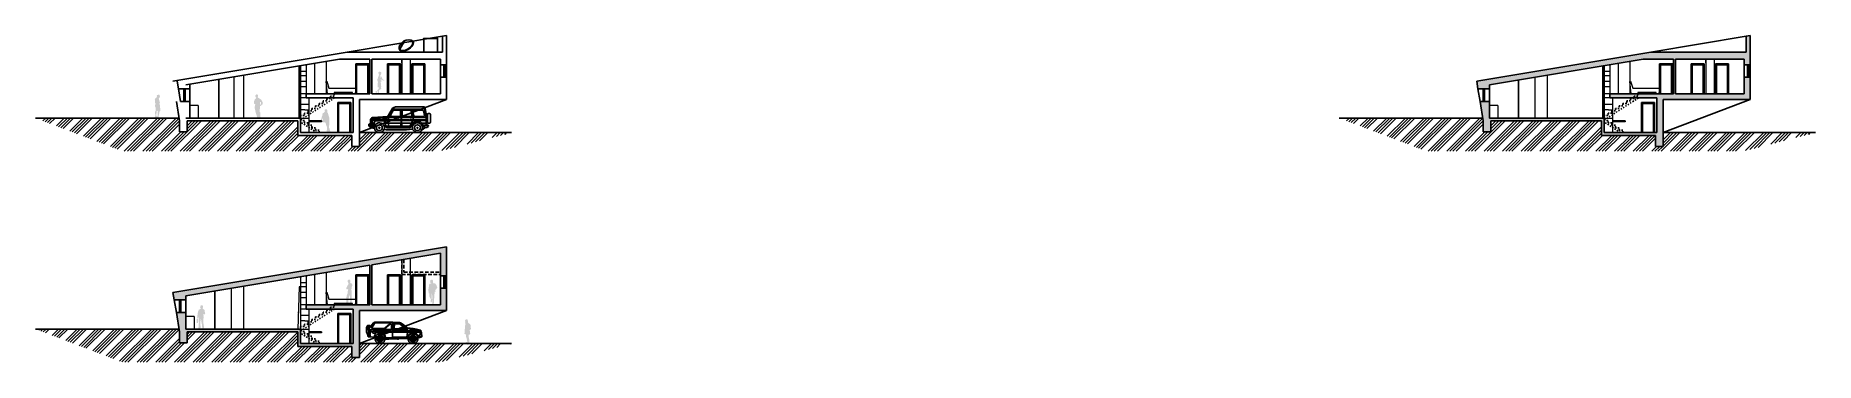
# Model space of a CAD drawing. Header units: millimetres. Extents: x 589 to 1175, y -455 to -172.
# Drawn here: x 588.9 to 717.6, y -195.6 to -172 of the extents above; entities that cross this region are included whole.
import ezdxf

# ---------------------------------------------------------------- set-up
doc = ezdxf.new("R2010")
doc.units = ezdxf.units.MM
doc.linetypes.add('DASHED', pattern=[19.05, 12.7, -6.35])
doc.linetypes.add('ČÁRKOVANÁ', pattern=[19.05, 12.7, -6.35])
for name, color, linetype in [('pohled', 4, 'Continuous'), ('SRAFA', 251, 'Continuous'), ('stafaz', 252, 'Continuous'), ('ZARIZOVAKY', 251, 'Continuous'), ('ZDIVO', 1, 'Continuous')]:
    doc.layers.add(name, color=color, linetype=linetype)
pattern_1 = [(45, (-50.033, 0), (-0.6735192, 0.6735192), []), (45, (-49.8085, 0), (-0.6735192, 0.6735192), []), (45, (-49.584, 0), (-0.6735192, 0.6735192), []), (45, (-49.3595, 0), (-0.6735192, 0.6735192), [])]

# ---------------------------------------------------------------- blocks, each defined once
blk = doc.blocks.new('SYM_AUTO_MERCEDES_GELAEN-S')
at = {"linetype": 'Continuous'}
for p, q in [((116, 79), (169, 172)), ((142, 113), (172, 165)), ((152, 129), (152, 116)), ((153, 130), (160, 130)), ((159, 130), (176, 159)), ((163, 116), (161, 129)), ((177, 168), (379, 168)), ((181, 162), (224, 162)), ((226, 187), (394, 187)), ((230, 156), (230, 122)), ((234, 168), (234, 69)), ((237, 168), (237, 69)), ((241, 156), (241, 122)), ((247, 162), (302, 162)), ((312, 122), (308, 157)), ((319, 115), (312, 168)), ((326, 122), (320, 155)), ((326, 162), (391, 162)), ((384, 169), (410, 178)), ((403, 124), (397, 157)), ((406, 124), (400, 158)), ((415, 109), (403, 176)), ((410, 125), (404, 159)), ((421, 110), (409, 174)), ((426, 133), (426, 73)), ((430, 138), (442, 138)), ((447, 133), (447, 73)), ((0, 60), (0, 47)), ((0, 60), (28, 60)), ((0, 60), (28, 60)), ((0, 54), (29, 54)), ((0, 47), (5, 47)), ((6, 42), (3, 55)), ((8, 41), (29, 41)), ((12, 42), (9, 55)), ((12, 94), (12, 68)), ((12, 92), (16, 93)), ((12, 70), (16, 71)), ((12, 67), (20, 67)), ((15, 60), (12, 65)), ((15, 98), (27, 99)), ((16, 99), (27, 99)), ((16, 40), (16, 41)), ((17, 99), (17, 98)), ((17, 92), (17, 72)), ((19, 41), (31, 34)), ((21, 35), (25, 37)), ((25, 94), (25, 73)), ((25, 92), (208, 92)), ((25, 88), (208, 88)), ((26, 69), (39, 69)), ((26, 42), (30, 57)), ((27, 100), (29, 102)), ((27, 99), (36, 99)), ((30, 103), (34, 103)), ((31, 33), (41, 30)), ((32, 43), (41, 73)), ((33, 109), (137, 116)), ((37, 100), (36, 102)), ((37, 100), (135, 108)), ((55, 85), (102, 85)), ((74, 33), (77, 35)), ((77, 35), (77, 39)), ((77, 35), (81, 33)), ((103, 98), (104, 100)), ((103, 98), (118, 98)), ((104, 96), (115, 96)), ((105, 101), (116, 101)), ((112, 24), (128, 20)), ((117, 97), (118, 98)), ((117, 73), (126, 39)), ((118, 69), (321, 69)), ((124, 46), (308, 46)), ((125, 43), (307, 43)), ((126, 39), (304, 39)), ((128, 20), (273, 20)), ((132, 35), (298, 35)), ((134, 108), (421, 108)), ((142, 98), (142, 93)), ((142, 98), (143, 98)), ((142, 93), (143, 93)), ((142, 68), (142, 62)), ((142, 68), (143, 68)), ((142, 62), (143, 62)), ((143, 114), (143, 46)), ((143, 98), (143, 93)), ((143, 68), (143, 62)), ((153, 115), (162, 115)), ((155, 109), (155, 113)), ((156, 115), (156, 114)), ((156, 114), (159, 114)), ((158, 115), (158, 114)), ((160, 109), (160, 113)), ((163, 116), (224, 116)), ((208, 92), (208, 88)), ((210, 90), (210, 89)), ((211, 91), (229, 92)), ((211, 88), (229, 88)), ((212, 92), (212, 91)), ((212, 88), (212, 88)), ((214, 94), (220, 94)), ((214, 86), (220, 86)), ((222, 92), (222, 91)), ((222, 88), (222, 88)), ((230, 91), (230, 89)), ((230, 46), (234, 69)), ((237, 98), (237, 93)), ((237, 98), (238, 98)), ((237, 93), (238, 93)), ((237, 92), (294, 92)), ((237, 88), (294, 88)), ((237, 69), (241, 46)), ((237, 68), (238, 62)), ((237, 68), (238, 68)), ((238, 98), (238, 93)), ((238, 68), (239, 62)), ((238, 62), (239, 62)), ((247, 116), (306, 116)), ((273, 20), (318, 24)), ((294, 92), (294, 88)), ((320, 86), (297, 46)), ((298, 90), (298, 89)), ((299, 91), (317, 92)), ((299, 88), (317, 88)), ((300, 92), (300, 91)), ((300, 88), (300, 88)), ((302, 94), (308, 94)), ((302, 86), (308, 86)), ((321, 68), (303, 38)), ((310, 92), (310, 91)), ((310, 88), (310, 88)), ((318, 91), (318, 89)), ((321, 90), (319, 115)), ((321, 92), (415, 92)), ((321, 88), (415, 88)), ((332, 117), (397, 117)), ((337, 77), (367, 77)), ((349, 33), (352, 35)), ((352, 35), (352, 39)), ((352, 35), (356, 33)), ((384, 69), (421, 69)), ((401, 38), (384, 68)), ((393, 24), (406, 35)), ((395, 54), (426, 54)), ((395, 48), (431, 48)), ((407, 35), (423, 37)), ((415, 107), (415, 54)), ((420, 115), (426, 115)), ((421, 107), (421, 60)), ((421, 92), (426, 92)), ((428, 40), (431, 45)), ((430, 69), (442, 69))]:
    blk.add_line(p, q, dxfattribs=at)
for points in [[(177, 179), (181, 181), (184, 182), (189, 184), (194, 185), (204, 186), (215, 187), (221, 187), (226, 187)], [(16, 99), (17, 101), (17, 103), (18, 104), (19, 105), (20, 105), (23, 107), (28, 108), (31, 108), (33, 109)]]:
    blk.add_lwpolyline(points, dxfattribs=at)
for centre, radius in [((77, 35), 21.2), ((77, 35), 3.86), ((226, 90), 0.965), ((314, 90), 0.965), ((352, 35), 21.2), ((352, 35), 21.2), ((352, 35), 3.86)]:
    blk.add_circle(centre, radius, dxfattribs=at)
for centre, radius, start, end in [((153, 129), 0.965, 90, 180), ((160, 129), 0.965, 9.9974, 89.9851), ((186, 162), 19.3, 117.507, 149.9996), ((177, 162), 5.79, 89.9981, 149.999), ((181, 156), 5.79, 89.9957, 149.9978), ((224, 156), 5.79, 0, 90), ((247, 156), 5.79, 90, 180), ((302, 156), 5.79, 7.1245, 89.9957), ((326, 156), 5.79, 89.9986, 190.0002), ((379, 183), 15.4, 270.0002, 290.0002), ((391, 156), 5.79, 9.9999, 89.9995), ((394, 171), 15.4, 10.5887, 89.9985), ((402, 158), 1.93, 11.7287, 191.3493), ((430, 133), 4.83, 90, 180), ((442, 133), 4.83, 0, 90), ((6, 56), 3.86, 89.9943, 195.0015), ((8, 42), 1.93, 195.0024, 270.0092), ((12, 56), 3.86, 89.9943, 195.0015), ((15, 94), 3.86, 95, 180.0002), ((17, 68), 5.79, 180.0001, 210.0001), ((14, 42), 1.93, 195.0024, 270.0092), ((19, 38), 3.47, 149.9992, 300.0014), ((16, 92), 0.965, 359.999, 455.0001), ((16, 72), 0.965, 274.9999, 359.9983), ((19, 73), 5.79, 275, 359.9998), ((21, 94), 3.86, 359.9998, 455), ((24, 42), 1.93, 270.002, 345.0005), ((27, 100), 0.965, 134.9895, 270.0148), ((28, 58), 1.93, 345.0036, 449.9862), ((30, 101), 1.93, 89.9891, 134.9922), ((29, 44), 3.86, 270.0045, 345.0012), ((32, 35), 1.93, 240.0096, 250.0104), ((34, 101), 1.93, 19.9986, 89.9959), ((36, 100), 0.965, 270.0211, 379.9928), ((55, 69), 15.4, 89.9983, 164.9996), ((77, 35), 36.2, 342.3248, 547.916), ((77, 37), 36.7, 190.8593, 339.3815), ((104, 97), 1.93, 149.9996, 270.0007), ((102, 69), 15.4, 14.9999, 89.9997), ((105, 99), 1.93, 89.9969, 149.9984), ((115, 97), 1.93, 270.0109, 330.0055), ((116, 99), 1.93, 330.0067, 449.9867), ((132, 41), 5.79, 195, 270), ((134, 118), 9.65, 275.0027, 330.0012), ((153, 116), 0.965, 180, 270), ((156, 113), 0.965, 89.9847, 190.0026), ((156, 109), 0.965, 190.0004, 270.0022), ((159, 113), 0.965, 350.0033, 449.981), ((159, 109), 0.965, 270.0042, 350.0007), ((162, 116), 0.965, 270.0126, 369.9978), ((211, 90), 0.965, 92, 180.0015), ((211, 89), 0.965, 180.0001, 268), ((214, 92), 1.93, 90, 180), ((214, 88), 1.93, 180, 270), ((220, 92), 1.93, 0, 90), ((220, 88), 1.93, 270, 360), ((224, 122), 5.79, 270, 360), ((229, 91), 0.965, 359.9983, 452), ((229, 89), 0.965, 268.0001, 359.9983), ((247, 122), 5.79, 180, 270), ((299, 90), 0.965, 92, 180.0015), ((299, 89), 0.965, 180.0001, 268), ((298, 41), 5.79, 270.0028, 330.0014), ((302, 92), 1.93, 90, 180), ((302, 88), 1.93, 180, 270), ((306, 122), 5.79, 270.0043, 367.1245), ((308, 92), 1.93, 0, 90), ((308, 88), 1.93, 270, 360), ((352, 35), 36.2, 342.3248, 547.916), ((352, 37), 36.7, 190.8593, 339.3815), ((317, 91), 0.965, 359.9983, 452), ((317, 89), 0.965, 268.0001, 359.9983), ((313, 114), 5.79, 5.109, 7.1243), ((315, 89), 5.79, 330.0008, 365.1093), ((337, 58), 19.3, 90.0011, 150.0005), ((332, 123), 5.79, 190.0002, 270.0009), ((367, 58), 19.3, 29.9995, 89.9989), ((386, 33), 11.6, 269.1951, 310), ((395, 52), 1.93, 89.9986, 210.0007), ((397, 123), 5.79, 270.0047, 369.9992), ((406, 41), 5.79, 210.002, 278), ((408, 124), 1.93, 189.299, 367.9221), ((405, 107), 9.65, 359.9999, 369.9999), ((415, 60), 5.79, 270, 360), ((405, 107), 15.4, 359.9999, 369.9999), ((423, 43), 5.79, 278.0036, 330.0018), ((430, 73), 4.83, 180, 270), ((426, 48), 5.79, 330, 450), ((442, 73), 4.83, 270, 360)]:
    blk.add_arc(centre, radius, start, end, dxfattribs=at)
blk = doc.blocks.new('A$C04E35D7F')
at = {"linetype": 'Continuous'}
for p, q in [((-90, 130), (-92, 128)), ((-88, 131), (-90, 130)), ((-90, 129), (-90, 130)), ((-90, 130), (-90, 130)), ((-90, 130), (-89, 130)), ((-75, 130), (-90, 129)), ((-89, 130), (-89, 131)), ((-89, 131), (-88, 131)), ((-89, 130), (-89, 130)), ((-88, 131), (-88, 131)), ((-88, 131), (-88, 131)), ((-88, 131), (-73, 131)), ((-73, 131), (-88, 131)), ((-47, 150), (-79, 107)), ((-74, 130), (-75, 130)), ((-75, 130), (-75, 130)), ((-73, 131), (-74, 131)), ((-74, 131), (-74, 131)), ((-74, 131), (-74, 130)), ((-74, 130), (-74, 130)), ((-74, 130), (-74, 130)), ((-73, 131), (-73, 131)), ((-72, 131), (-73, 131)), ((-71, 130), (-72, 131)), ((-70, 130), (-71, 130)), ((-70, 129), (-70, 130)), ((-39, 145), (-58, 114)), ((-46, 150), (-47, 150)), ((-47, 150), (-47, 150)), ((-45, 151), (-46, 151)), ((-46, 151), (-46, 150)), ((-44, 152), (-45, 152)), ((-45, 152), (-45, 151)), ((-43, 152), (-44, 152)), ((-42, 153), (-43, 153)), ((-43, 153), (-43, 152)), ((-41, 153), (-42, 153)), ((-40, 154), (-41, 153)), ((-39, 154), (-40, 154)), ((-38, 154), (-39, 154)), ((-38, 145), (-39, 145)), ((-37, 154), (-38, 154)), ((-37, 146), (-38, 145)), ((-36, 154), (-37, 154)), ((-36, 147), (-37, 146)), ((-35, 154), (-36, 154)), ((-35, 148), (-36, 148)), ((-36, 148), (-36, 147)), ((90, 154), (-35, 154)), ((-34, 149), (-35, 148)), ((-33, 149), (-34, 149)), ((-32, 149), (-33, 149)), ((68, 149), (-32, 149)), ((35, 112), (72, 144)), ((40, 109), (71, 138)), ((70, 149), (68, 149)), ((71, 148), (70, 149)), ((72, 148), (71, 148)), ((71, 138), (71, 139)), ((71, 139), (71, 139)), ((71, 139), (72, 139)), ((73, 147), (72, 148)), ((72, 145), (73, 146)), ((72, 144), (72, 145)), ((72, 139), (73, 140)), ((72, 139), (72, 139)), ((73, 146), (73, 147)), ((73, 147), (73, 147)), ((73, 140), (74, 140)), ((74, 140), (74, 140)), ((74, 140), (75, 140)), ((75, 140), (82, 140)), ((82, 140), (82, 140)), ((82, 140), (83, 140)), ((83, 140), (83, 139)), ((83, 139), (83, 139)), ((83, 139), (83, 139)), ((83, 139), (84, 138)), ((84, 138), (84, 138)), ((84, 138), (84, 137)), ((84, 137), (84, 106)), ((91, 154), (90, 154)), ((91, 137), (90, 124)), ((92, 154), (91, 154)), ((92, 149), (91, 137)), ((93, 154), (92, 154)), ((93, 150), (92, 150)), ((92, 150), (92, 150)), ((92, 150), (92, 149)), ((94, 153), (93, 154)), ((93, 154), (93, 154)), ((94, 151), (93, 151)), ((93, 151), (93, 151)), ((93, 151), (93, 150)), ((95, 153), (94, 153)), ((94, 153), (94, 153)), ((95, 151), (94, 151)), ((94, 151), (94, 151)), ((97, 153), (95, 152)), ((95, 152), (95, 153)), ((137, 151), (95, 151)), ((96, 109), (97, 143)), ((98, 153), (97, 153)), ((97, 144), (97, 145)), ((97, 145), (98, 145)), ((97, 143), (97, 144)), ((100, 153), (98, 153)), ((98, 146), (99, 147)), ((98, 145), (98, 146)), ((99, 147), (100, 147)), ((101, 153), (100, 153)), ((100, 147), (101, 147)), ((103, 153), (101, 153)), ((101, 147), (102, 147)), ((102, 147), (139, 147)), ((104, 153), (103, 153)), ((105, 153), (104, 153)), ((104, 111), (105, 140)), ((107, 153), (105, 153)), ((105, 141), (106, 142)), ((105, 140), (105, 141)), ((105, 140), (105, 140)), ((106, 142), (107, 143)), ((106, 142), (106, 142)), ((108, 153), (107, 153)), ((107, 143), (107, 143)), ((107, 143), (108, 143)), ((110, 153), (108, 153)), ((108, 143), (109, 143)), ((109, 143), (139, 143)), ((111, 153), (110, 153)), ((113, 153), (111, 153)), ((114, 153), (113, 153)), ((116, 153), (114, 153)), ((117, 153), (116, 153)), ((118, 153), (117, 153)), ((120, 153), (118, 153)), ((121, 153), (120, 153)), ((123, 153), (121, 153)), ((124, 153), (123, 153)), ((126, 153), (124, 153)), ((127, 153), (126, 153)), ((128, 153), (127, 153)), ((130, 153), (128, 153)), ((131, 153), (130, 153)), ((133, 153), (131, 153)), ((134, 152), (133, 153)), ((136, 152), (134, 152)), ((137, 152), (136, 152)), ((139, 152), (137, 152)), ((138, 151), (137, 151)), ((139, 151), (138, 151)), ((140, 152), (139, 152)), ((140, 151), (139, 151)), ((139, 151), (139, 151)), ((139, 147), (140, 147)), ((139, 143), (140, 143)), ((141, 152), (140, 152)), ((141, 151), (140, 151)), ((140, 147), (140, 147)), ((140, 147), (141, 147)), ((140, 143), (141, 143)), ((142, 152), (141, 152)), ((142, 151), (141, 151)), ((141, 151), (141, 151)), ((141, 147), (141, 147)), ((141, 147), (142, 147)), ((141, 143), (142, 143)), ((143, 152), (142, 152)), ((143, 150), (142, 151)), ((142, 147), (143, 147)), ((142, 143), (143, 143)), ((144, 152), (143, 152)), ((144, 150), (143, 150)), ((143, 150), (143, 150)), ((143, 147), (143, 147)), ((143, 147), (144, 147)), ((143, 143), (144, 142)), ((145, 151), (144, 152)), ((145, 150), (144, 150)), ((144, 150), (144, 150)), ((144, 147), (144, 147)), ((144, 147), (145, 146)), ((144, 142), (145, 142)), ((146, 151), (145, 151)), ((145, 151), (145, 151)), ((145, 149), (145, 150)), ((146, 149), (145, 149)), ((145, 146), (145, 146)), ((145, 146), (146, 146)), ((145, 142), (145, 142)), ((145, 142), (146, 141)), ((147, 151), (146, 151)), ((147, 149), (146, 149)), ((146, 149), (146, 149)), ((146, 146), (146, 146)), ((146, 146), (147, 145)), ((146, 141), (180, 112)), ((148, 151), (147, 151)), ((147, 149), (148, 150)), ((147, 148), (147, 149)), ((147, 149), (147, 149)), ((193, 112), (147, 148)), ((147, 148), (147, 148)), ((147, 148), (147, 148)), ((147, 145), (147, 145)), ((147, 145), (148, 145)), ((148, 150), (148, 151)), ((148, 150), (148, 150)), ((148, 150), (149, 150)), ((149, 150), (148, 150)), ((148, 145), (190, 110)), ((149, 150), (150, 150)), ((150, 150), (149, 150)), ((150, 150), (152, 149)), ((151, 149), (150, 150)), ((152, 149), (151, 149)), ((151, 149), (151, 149)), ((152, 149), (153, 148)), ((153, 148), (152, 149)), ((153, 148), (155, 147)), ((154, 148), (153, 148)), ((155, 147), (154, 148)), ((155, 147), (157, 146)), ((157, 146), (155, 147)), ((157, 146), (158, 145)), ((158, 145), (157, 146)), ((158, 145), (160, 144)), ((160, 144), (158, 145)), ((160, 144), (162, 143)), ((161, 143), (160, 144)), ((163, 142), (161, 143)), ((162, 143), (163, 142)), ((163, 142), (165, 141)), ((164, 141), (163, 142)), ((166, 140), (164, 141)), ((165, 141), (167, 139)), ((167, 139), (166, 140)), ((167, 139), (168, 138)), ((168, 137), (167, 139)), ((168, 138), (170, 137)), ((170, 136), (168, 137)), ((170, 137), (171, 136)), ((171, 135), (170, 136)), ((171, 136), (173, 135)), ((173, 134), (171, 135)), ((173, 135), (175, 134)), ((174, 133), (173, 134)), ((176, 132), (174, 133)), ((175, 134), (176, 133)), ((176, 133), (178, 131)), ((177, 131), (176, 132)), ((179, 130), (177, 131)), ((178, 131), (179, 130)), ((179, 130), (181, 129)), ((180, 129), (179, 130)), ((181, 128), (180, 129)), ((181, 129), (182, 128)), ((-96, 111), (-97, 105)), ((-97, 105), (-97, 99)), ((-97, 99), (-97, 93)), ((-97, 93), (-96, 87)), ((-95, 121), (-96, 116)), ((-96, 116), (-96, 111)), ((-96, 112), (-96, 113)), ((-96, 113), (-96, 113)), ((-96, 113), (-96, 113)), ((-96, 113), (-79, 113)), ((-96, 112), (-96, 112)), ((-79, 112), (-96, 112)), ((-96, 109), (-96, 110)), ((-96, 110), (-96, 110)), ((-96, 110), (-96, 110)), ((-96, 110), (-79, 110)), ((-96, 108), (-96, 109)), ((-96, 109), (-96, 109)), ((-96, 109), (-79, 109)), ((-96, 109), (-96, 109)), ((-79, 109), (-96, 109)), ((-96, 107), (-96, 108)), ((-96, 108), (-96, 108)), ((-80, 107), (-96, 107)), ((-96, 105), (-96, 106)), ((-96, 106), (-96, 106)), ((-96, 106), (-81, 106)), ((-96, 104), (-96, 105)), ((-96, 105), (-96, 105)), ((-82, 104), (-96, 104)), ((-96, 103), (-96, 103)), ((-96, 103), (-96, 102)), ((-82, 103), (-96, 103)), ((-96, 102), (-96, 102)), ((-96, 102), (-96, 102)), ((-96, 102), (-83, 102)), ((-96, 87), (-96, 82)), ((-96, 82), (-95, 77)), ((-93, 125), (-95, 121)), ((-95, 118), (-95, 119)), ((-95, 119), (-95, 119)), ((-95, 119), (-78, 119)), ((-95, 117), (-95, 118)), ((-95, 118), (-78, 118)), ((-95, 118), (-95, 118)), ((-95, 118), (-95, 118)), ((-78, 118), (-95, 118)), ((-95, 116), (-95, 117)), ((-95, 117), (-95, 117)), ((-95, 117), (-95, 117)), ((-95, 115), (-95, 116)), ((-95, 116), (-95, 116)), ((-95, 116), (-79, 116)), ((-79, 116), (-95, 116)), ((-95, 115), (-95, 115)), ((-95, 115), (-95, 115)), ((-79, 115), (-95, 115)), ((-95, 77), (-93, 73)), ((-94, 121), (-94, 122)), ((-94, 122), (-94, 122)), ((-94, 122), (-78, 122)), ((-94, 121), (-94, 121)), ((-94, 121), (-94, 121)), ((-78, 121), (-94, 121)), ((-92, 128), (-93, 125)), ((-93, 124), (-93, 125)), ((-93, 125), (-93, 125)), ((-93, 125), (-77, 125)), ((-93, 124), (-93, 124)), ((-93, 124), (-93, 124)), ((-77, 124), (-93, 124)), ((-93, 73), (-92, 69)), ((-92, 127), (-92, 128)), ((-92, 128), (-92, 128)), ((-92, 128), (-76, 128)), ((-92, 126), (-92, 127)), ((-92, 127), (-92, 127)), ((-76, 127), (-92, 126)), ((-92, 69), (-90, 67)), ((-90, 67), (-88, 67)), ((-88, 67), (-82, 67)), ((-86, 62), (-87, 61)), ((-87, 61), (-87, 61)), ((-87, 61), (-86, 58)), ((-85, 64), (-86, 63)), ((-85, 63), (-86, 63)), ((-86, 63), (-86, 63)), ((-86, 63), (-86, 62)), ((-86, 63), (-86, 63)), ((-86, 63), (-86, 62)), ((-86, 62), (-86, 62)), ((-86, 62), (-86, 61)), ((-86, 62), (-86, 62)), ((-86, 61), (-71, 61)), ((-86, 61), (-86, 61)), ((-86, 58), (-86, 56)), ((-86, 56), (-86, 54)), ((-86, 54), (-85, 52)), ((-84, 64), (-85, 63)), ((-84, 64), (-85, 64)), ((-85, 64), (-85, 64)), ((-85, 63), (-85, 63)), ((-85, 52), (-84, 50)), ((-75, 64), (-84, 64)), ((-75, 64), (-84, 64)), ((-84, 50), (-82, 49)), ((-83, 102), (-82, 102)), ((-83, 96), (-82, 101)), ((-83, 98), (-82, 100)), ((-83, 95), (-83, 98)), ((-83, 91), (-83, 96)), ((-83, 93), (-83, 95)), ((-83, 91), (-82, 94)), ((-83, 89), (-83, 93)), ((-83, 87), (-83, 91)), ((-83, 87), (-83, 91)), ((-83, 84), (-83, 89)), ((-72, 87), (-83, 87)), ((-83, 82), (-83, 87)), ((-83, 84), (-83, 87)), ((-83, 87), (-52, 87)), ((-83, 78), (-83, 84)), ((-52, 83), (-83, 84)), ((-83, 78), (-83, 82)), ((-82, 73), (-83, 78)), ((-82, 72), (-83, 78)), ((-81, 105), (-82, 105)), ((-82, 105), (-82, 104)), ((-82, 102), (-82, 103)), ((-82, 103), (-82, 103)), ((-82, 102), (-81, 103)), ((-81, 102), (-82, 101)), ((-82, 102), (-82, 102)), ((-82, 100), (-82, 102)), ((-82, 101), (-74, 101)), ((-82, 101), (-82, 100)), ((-82, 97), (-82, 100)), ((-82, 100), (-73, 100)), ((-82, 100), (-82, 98)), ((-82, 98), (-79, 99)), ((-82, 94), (-82, 97)), ((-82, 69), (-82, 73)), ((-82, 67), (-82, 72)), ((-82, 64), (-82, 69)), ((-74, 64), (-82, 64)), ((-82, 49), (-80, 48)), ((-81, 105), (-80, 107)), ((-81, 106), (-81, 106)), ((-81, 106), (-81, 105)), ((-80, 105), (-81, 104)), ((-81, 103), (-81, 105)), ((-81, 104), (-81, 103)), ((-81, 103), (-81, 102)), ((-79, 109), (-80, 108)), ((-80, 108), (-80, 108)), ((-80, 108), (-80, 108)), ((-80, 108), (-80, 107)), ((-80, 107), (-79, 108)), ((-79, 107), (-80, 106)), ((-80, 106), (-80, 105)), ((-80, 48), (-78, 48)), ((-78, 117), (-79, 117)), ((-79, 117), (-79, 116)), ((-79, 116), (-79, 116)), ((-79, 116), (-79, 115)), ((-79, 115), (-79, 115)), ((-79, 115), (-79, 115)), ((-79, 113), (-79, 113)), ((-79, 113), (-79, 112)), ((-79, 112), (-79, 112)), ((-79, 112), (-79, 112)), ((-79, 110), (-79, 110)), ((-79, 110), (-79, 109)), ((-79, 109), (-79, 109)), ((-79, 109), (-79, 109)), ((-79, 109), (-79, 109)), ((-79, 109), (-79, 109)), ((-79, 109), (-79, 109)), ((-79, 109), (-79, 109)), ((-79, 108), (-78, 109)), ((-79, 99), (-75, 99)), ((-78, 122), (-78, 122)), ((-78, 122), (-78, 121)), ((-78, 121), (-78, 121)), ((-78, 121), (-78, 121)), ((-78, 119), (-78, 119)), ((-78, 119), (-78, 118)), ((-78, 118), (-78, 117)), ((-78, 118), (-78, 118)), ((-78, 118), (-78, 118)), ((-78, 117), (-78, 117)), ((-78, 110), (-77, 111)), ((-78, 109), (-78, 110)), ((-78, 48), (-69, 48)), ((-77, 125), (-77, 125)), ((-77, 125), (-77, 124)), ((-77, 124), (-77, 124)), ((-77, 124), (-77, 124)), ((-77, 111), (-76, 112)), ((-76, 128), (-76, 128)), ((-76, 128), (-76, 127)), ((-76, 127), (-76, 127)), ((-76, 127), (-76, 127)), ((-76, 112), (-75, 113)), ((-75, 114), (-74, 115)), ((-75, 113), (-75, 114)), ((-75, 99), (-72, 99)), ((-74, 63), (-75, 64)), ((-74, 64), (-75, 64)), ((-74, 115), (-73, 116)), ((-74, 101), (-73, 101)), ((-73, 64), (-74, 64)), ((-74, 64), (-74, 64)), ((-73, 64), (-74, 64)), ((-73, 63), (-74, 63)), ((-73, 116), (-72, 117)), ((-73, 101), (-72, 100)), ((-73, 100), (-73, 100)), ((-73, 100), (-73, 100)), ((-73, 100), (-72, 100)), ((-72, 65), (-73, 64)), ((-73, 63), (-73, 64)), ((-73, 64), (-73, 64)), ((-72, 63), (-73, 63)), ((-73, 63), (-73, 63)), ((-72, 63), (-73, 63)), ((-72, 118), (-71, 119)), ((-72, 117), (-72, 118)), ((-72, 100), (-72, 100)), ((-72, 100), (-72, 99)), ((-72, 100), (-72, 100)), ((-72, 100), (-72, 100)), ((-72, 100), (-72, 99)), ((-72, 99), (-68, 100)), ((-72, 99), (-72, 99)), ((-72, 99), (-72, 99)), ((-72, 99), (-72, 98)), ((-72, 99), (-71, 99)), ((-72, 98), (-72, 87)), ((-71, 66), (-72, 65)), ((-72, 65), (-72, 65)), ((-72, 65), (-72, 65)), ((-72, 62), (-72, 63)), ((-71, 62), (-72, 63)), ((-72, 63), (-72, 63)), ((-71, 61), (-72, 62)), ((-72, 62), (-72, 62)), ((-71, 119), (-70, 120)), ((-71, 99), (-71, 98)), ((-71, 98), (-71, 97)), ((-71, 97), (-71, 67)), ((-71, 67), (-71, 66)), ((-71, 66), (-71, 66)), ((-67, 51), (-71, 62)), ((-71, 62), (-71, 62)), ((-71, 61), (-71, 61)), ((-69, 127), (-70, 129)), ((-70, 120), (-69, 121)), ((-69, 126), (-69, 127)), ((-68, 125), (-69, 126)), ((-69, 122), (-68, 123)), ((-69, 121), (-69, 122)), ((-69, 48), (-68, 48)), ((-68, 123), (-68, 125)), ((-68, 100), (-65, 100)), ((-68, 48), (-67, 49)), ((-68, 48), (-68, 48)), ((-67, 50), (-67, 51)), ((-67, 49), (-66, 50)), ((-66, 50), (-67, 50)), ((-67, 49), (-67, 49)), ((-67, 49), (-67, 49)), ((-65, 100), (-61, 100)), ((-61, 100), (-58, 101)), ((-58, 114), (-59, 114)), ((-59, 114), (-59, 113)), ((-59, 113), (-59, 112)), ((-59, 112), (-59, 111)), ((-59, 111), (-59, 110)), ((-59, 110), (-59, 110)), ((-59, 110), (-58, 109)), ((-58, 109), (-57, 109)), ((-58, 101), (-54, 101)), ((-57, 109), (27, 109)), ((-54, 101), (-50, 101)), ((-52, 89), (-51, 90)), ((-52, 88), (-52, 89)), ((-52, 89), (-52, 89)), ((-52, 79), (-52, 88)), ((-52, 78), (-52, 79)), ((-51, 78), (-52, 78)), ((-52, 78), (-52, 78)), ((-51, 90), (-50, 91)), ((-51, 90), (-51, 90)), ((-51, 90), (-51, 90)), ((-51, 77), (-51, 78)), ((-50, 77), (-51, 77)), ((-51, 77), (-51, 77)), ((-50, 101), (-47, 101)), ((-50, 91), (-50, 91)), ((-50, 91), (-49, 91)), ((-50, 76), (-50, 77)), ((-49, 76), (-50, 76)), ((-49, 91), (-37, 91)), ((-37, 76), (-49, 76)), ((-47, 101), (-43, 101)), ((-43, 101), (-40, 101)), ((-40, 101), (-36, 101)), ((-38, 55), (-39, 52)), ((-39, 52), (-39, 49)), ((-39, 49), (-39, 46)), ((-39, 46), (-34, 46)), ((-37, 61), (-38, 58)), ((-38, 58), (-38, 55)), ((-36, 96), (-37, 96)), ((-37, 96), (-37, 95)), ((-37, 95), (-37, 95)), ((-37, 95), (-36, 95)), ((-37, 91), (-37, 91)), ((-37, 91), (-36, 91)), ((-36, 77), (-37, 76)), ((-37, 76), (-37, 76)), ((-36, 64), (-37, 61)), ((-36, 101), (-32, 101)), ((-35, 97), (-36, 97)), ((-36, 97), (-36, 96)), ((-36, 95), (-36, 94)), ((-36, 94), (-35, 94)), ((-36, 91), (-36, 90)), ((-36, 90), (-35, 90)), ((-35, 77), (-36, 77)), ((-36, 77), (-36, 77)), ((-35, 67), (-36, 64)), ((-33, 97), (-35, 97)), ((-35, 94), (-33, 93)), ((-35, 90), (-35, 90)), ((-35, 90), (-35, 89)), ((-35, 89), (-35, 89)), ((-35, 89), (-35, 88)), ((-35, 88), (-35, 79)), ((-35, 87), (298, 85)), ((292, 81), (-35, 83)), ((-35, 79), (-35, 78)), ((-35, 78), (-35, 78)), ((-35, 78), (-35, 78)), ((-35, 78), (-35, 77)), ((-34, 69), (-35, 67)), ((-35, 42), (-34, 43)), ((-35, 40), (-35, 42)), ((-35, 38), (-35, 40)), ((-35, 36), (-35, 38)), ((-35, 34), (-35, 36)), ((-35, 32), (-35, 34)), ((-35, 31), (-35, 32)), ((-34, 29), (-35, 31)), ((-33, 71), (-34, 69)), ((-34, 47), (-33, 48)), ((-34, 45), (-34, 47)), ((-34, 43), (-34, 45)), ((-34, 27), (-34, 29)), ((-34, 25), (-34, 27)), ((-33, 24), (-34, 25)), ((-32, 98), (-33, 97)), ((-32, 96), (-33, 96)), ((-33, 96), (-33, 95)), ((-33, 95), (-33, 95)), ((-33, 95), (-33, 94)), ((-33, 94), (-32, 94)), ((-33, 93), (-32, 93)), ((-32, 74), (-33, 71)), ((-33, 48), (-32, 50)), ((-32, 22), (-33, 24)), ((-32, 101), (-29, 101)), ((-30, 98), (-32, 98)), ((-30, 97), (-32, 96)), ((-32, 96), (-32, 96)), ((-32, 94), (-31, 94)), ((-32, 93), (-30, 93)), ((-30, 76), (-32, 74)), ((-32, 52), (-31, 53)), ((-32, 50), (-32, 52)), ((-32, 20), (-32, 22)), ((-31, 19), (-32, 20)), ((-31, 94), (-30, 93)), ((-31, 53), (-30, 55)), ((-30, 17), (-31, 19)), ((-28, 98), (-30, 98)), ((-29, 97), (-30, 97)), ((-30, 93), (-28, 93)), ((-30, 93), (-28, 92)), ((-28, 77), (-30, 76)), ((-30, 55), (-29, 56)), ((-29, 16), (-30, 17)), ((-29, 101), (-25, 101)), ((-28, 98), (-29, 97)), ((-29, 56), (-28, 58)), ((-28, 14), (-29, 16)), ((-26, 98), (-28, 98)), ((-26, 98), (-28, 98)), ((-28, 93), (-26, 93)), ((-28, 92), (-26, 92)), ((-26, 79), (-28, 77)), ((-28, 58), (-27, 59)), ((-27, 13), (-28, 14)), ((-27, 59), (-26, 60)), ((-26, 12), (-27, 13)), ((-24, 99), (-26, 98)), ((-24, 98), (-26, 98)), ((-26, 93), (-24, 93)), ((-26, 92), (-24, 92)), ((-24, 80), (-26, 79)), ((-26, 60), (-25, 62)), ((-25, 11), (-26, 12)), ((-25, 101), (-21, 101)), ((-25, 62), (-23, 63)), ((-23, 9), (-25, 11)), ((-23, 99), (-24, 99)), ((-22, 98), (-24, 98)), ((-24, 93), (-22, 93)), ((-24, 92), (-22, 92)), ((-22, 80), (-24, 80)), ((-21, 99), (-23, 99)), ((-23, 63), (-22, 64)), ((-23, 41), (-22, 43)), ((-23, 39), (-23, 41)), ((-23, 36), (-23, 39)), ((-23, 34), (-23, 36)), ((-23, 31), (-23, 34)), ((-22, 29), (-23, 31)), ((-22, 8), (-23, 9)), ((-19, 99), (-22, 98)), ((-22, 93), (-20, 93)), ((-22, 92), (-20, 92)), ((-19, 80), (-22, 80)), ((-22, 64), (-21, 65)), ((-22, 43), (-21, 46)), ((-21, 38), (-22, 36)), ((-22, 36), (-21, 34)), ((-21, 27), (-22, 29)), ((-21, 7), (-22, 8)), ((-21, 101), (-18, 101)), ((-19, 99), (-21, 99)), ((-21, 65), (-19, 66)), ((-21, 46), (-20, 48)), ((-20, 45), (-21, 43)), ((-21, 43), (-21, 41)), ((-21, 41), (-21, 38)), ((-21, 34), (-21, 32)), ((-21, 32), (-21, 29)), ((-21, 29), (-20, 27)), ((-20, 25), (-21, 27)), ((-19, 6), (-21, 7)), ((-20, 93), (-19, 92)), ((-20, 92), (-18, 92)), ((-20, 48), (-19, 50)), ((-19, 47), (-20, 45)), ((-20, 27), (-19, 25)), ((-19, 23), (-20, 25)), ((-18, 99), (-19, 99)), ((-17, 99), (-19, 99)), ((-19, 92), (-17, 92)), ((-17, 81), (-19, 80)), ((-19, 66), (-18, 67)), ((-19, 50), (-18, 52)), ((-18, 49), (-19, 47)), ((-19, 25), (-18, 24)), ((-18, 21), (-19, 23)), ((-18, 5), (-19, 6)), ((-18, 101), (-14, 101)), ((-16, 99), (-18, 99)), ((-18, 92), (-16, 92)), ((-18, 67), (-16, 68)), ((-18, 52), (-16, 53)), ((-16, 50), (-18, 49)), ((-18, 24), (-16, 22)), ((-16, 19), (-18, 21)), ((-16, 4), (-18, 5)), ((-15, 99), (-17, 99)), ((-17, 92), (-15, 92)), ((-15, 81), (-17, 81)), ((-17, 40), (-16, 42)), ((-17, 38), (-17, 40)), ((-17, 36), (-17, 38)), ((-17, 34), (-17, 36)), ((-17, 32), (-17, 34)), ((-16, 31), (-17, 32)), ((-14, 99), (-16, 99)), ((-16, 92), (-14, 92)), ((-16, 68), (-15, 69)), ((-16, 53), (-15, 55)), ((-15, 52), (-16, 50)), ((-16, 43), (-15, 45)), ((-16, 42), (-16, 43)), ((-16, 41), (-15, 42)), ((-16, 40), (-16, 41)), ((-16, 40), (-15, 41)), ((-16, 38), (-16, 40)), ((-15, 40), (-16, 39)), ((-16, 39), (-16, 40)), ((-16, 39), (-16, 37)), ((-16, 37), (-16, 39)), ((-16, 37), (-16, 38)), ((-16, 36), (-16, 37)), ((-16, 37), (-16, 36)), ((-16, 36), (-16, 37)), ((-16, 29), (-16, 31)), ((-15, 28), (-16, 29)), ((-16, 22), (-15, 20)), ((-15, 17), (-16, 19)), ((-15, 4), (-16, 4)), ((-14, 100), (-15, 99)), ((-15, 92), (-13, 92)), ((-12, 81), (-15, 81)), ((-15, 69), (-13, 69)), ((-15, 55), (-13, 56)), ((-13, 53), (-15, 52)), ((-15, 45), (-14, 46)), ((-15, 43), (-14, 44)), ((-14, 44), (-15, 43)), ((-15, 43), (-14, 44)), ((-15, 42), (-15, 43)), ((-15, 43), (-15, 42)), ((-15, 42), (-15, 43)), ((-15, 42), (-15, 41)), ((-15, 41), (-15, 42)), ((-15, 41), (-15, 40)), ((-14, 26), (-15, 28)), ((-15, 20), (-13, 19)), ((-13, 16), (-15, 17)), ((-13, 3), (-15, 4)), ((-14, 101), (-11, 101)), ((-12, 100), (-14, 100)), ((-13, 99), (-14, 99)), ((-14, 92), (-12, 92)), ((-14, 46), (-13, 48)), ((-14, 44), (-14, 45)), ((-14, 45), (-14, 44)), ((-14, 44), (-14, 45)), ((-14, 45), (-13, 45)), ((-13, 25), (-14, 26)), ((-11, 99), (-13, 99)), ((-13, 92), (-11, 92)), ((-13, 69), (-11, 70)), ((-13, 56), (-11, 57)), ((-12, 55), (-13, 53)), ((-13, 48), (-12, 49)), ((-13, 45), (-13, 46)), ((-13, 46), (-13, 46)), ((-13, 46), (-13, 46)), ((-13, 46), (1, 38)), ((-13, 26), (-1, 37)), ((-13, 25), (-13, 26)), ((-13, 26), (-13, 26)), ((-12, 24), (-13, 25)), ((-13, 25), (-12, 24)), ((-12, 24), (-13, 25)), ((-13, 25), (-13, 25)), ((-13, 25), (-13, 25)), ((-12, 23), (-13, 25)), ((-13, 19), (-12, 17)), ((-11, 15), (-13, 16)), ((-11, 2), (-13, 3)), ((-10, 100), (-12, 100)), ((-12, 92), (-10, 91)), ((-10, 81), (-12, 81)), ((-10, 56), (-12, 55)), ((-12, 49), (-11, 50)), ((-11, 23), (-12, 24)), ((-12, 24), (-11, 23)), ((-11, 23), (-12, 24)), ((-11, 22), (-12, 23)), ((-12, 17), (-10, 16)), ((-11, 101), (-7, 101)), ((-9, 99), (-11, 99)), ((-11, 92), (-9, 92)), ((-11, 70), (-10, 71)), ((-11, 57), (-9, 58)), ((-11, 50), (-9, 51)), ((-10, 22), (-11, 23)), ((-11, 23), (-10, 22)), ((-10, 22), (-11, 23)), ((-9, 21), (-11, 22)), ((-9, 14), (-11, 15)), ((-10, 2), (-11, 2)), ((-8, 100), (-10, 100)), ((-10, 91), (-9, 91)), ((-8, 81), (-10, 81)), ((-10, 71), (-8, 71)), ((-9, 56), (-10, 56)), ((-10, 34), (-9, 35)), ((-10, 33), (-10, 34)), ((-10, 34), (-10, 34)), ((-10, 34), (-9, 34)), ((-10, 33), (-10, 34)), ((-10, 34), (-10, 34)), ((-10, 34), (-10, 34)), ((-9, 32), (-10, 33)), ((-10, 33), (-10, 33)), ((-10, 33), (-10, 33)), ((-10, 32), (-10, 33)), ((-10, 33), (-10, 33)), ((-9, 32), (-10, 32)), ((-10, 32), (-10, 32)), ((-9, 21), (-10, 22)), ((-10, 22), (-9, 22)), ((-9, 22), (-10, 22)), ((-10, 16), (-8, 15)), ((-8, 1), (-10, 2)), ((-8, 99), (-9, 99)), ((-9, 92), (-7, 92)), ((-9, 91), (-7, 91)), ((-9, 58), (-6, 59)), ((-9, 51), (-8, 52)), ((-9, 35), (-8, 34)), ((-9, 34), (-9, 34)), ((-9, 34), (-8, 34)), ((-9, 34), (-9, 34)), ((-8, 33), (-9, 32)), ((-9, 32), (-9, 32)), ((-9, 32), (-9, 32)), ((-8, 32), (-9, 32)), ((-9, 22), (-8, 21)), ((-8, 21), (-9, 22)), ((-8, 21), (-9, 21)), ((-8, 20), (-9, 21)), ((-6, 13), (-9, 14)), ((-6, 100), (-8, 100)), ((-6, 99), (-8, 99)), ((-6, 81), (-8, 81)), ((-8, 71), (-6, 71)), ((-8, 52), (-6, 53)), ((-8, 34), (-8, 34)), ((-8, 34), (-8, 33)), ((-8, 34), (-8, 34)), ((-8, 34), (-8, 34)), ((-8, 34), (-8, 33)), ((-8, 33), (-8, 33)), ((-8, 33), (-8, 33)), ((-8, 33), (-8, 33)), ((-8, 33), (-8, 32)), ((-8, 32), (-8, 32)), ((-7, 20), (-8, 21)), ((-8, 21), (-7, 21)), ((-7, 20), (-8, 21)), ((-6, 19), (-8, 20)), ((-8, 15), (-6, 15)), ((-6, 1), (-8, 1)), ((-7, 101), (-3, 101)), ((-7, 92), (-5, 92)), ((-7, 91), (-5, 91)), ((-6, 44), (-7, 45)), ((-7, 45), (-6, 45)), ((-7, 21), (-6, 20)), ((-6, 20), (-7, 20)), ((-6, 20), (-7, 20)), ((-5, 100), (-6, 100)), ((-4, 99), (-6, 99)), ((-4, 81), (-6, 81)), ((-6, 71), (-5, 72)), ((-6, 59), (-4, 60)), ((-6, 53), (-4, 53)), ((-6, 45), (-6, 46)), ((-6, 46), (-6, 46)), ((-6, 46), (-5, 46)), ((-6, 45), (-6, 46)), ((-6, 46), (-6, 46)), ((-6, 46), (-5, 46)), ((-6, 44), (-6, 45)), ((-6, 45), (-6, 45)), ((-5, 44), (-6, 44)), ((-6, 44), (-6, 44)), ((-6, 44), (-6, 44)), ((-6, 43), (-6, 44)), ((-5, 43), (-6, 43)), ((-6, 43), (-6, 43)), ((-5, 19), (-6, 20)), ((-6, 20), (-5, 19)), ((-5, 19), (-6, 20)), ((-4, 19), (-6, 19)), ((-6, 15), (-4, 14)), ((-4, 12), (-6, 13)), ((-5, 0), (-6, 1)), ((-3, 100), (-5, 100)), ((-5, 92), (-3, 92)), ((-5, 91), (-3, 91)), ((-5, 72), (-3, 72)), ((-5, 46), (-5, 46)), ((-5, 46), (-4, 46)), ((-5, 46), (-4, 46)), ((-4, 44), (-5, 44)), ((-5, 44), (-5, 44)), ((-4, 43), (-5, 43)), ((-3, 0), (-5, 0)), ((-3, 99), (-4, 99)), ((-2, 81), (-4, 81)), ((-4, 60), (-2, 60)), ((-4, 58), (-4, 58)), ((-4, 58), (-3, 58)), ((-4, 53), (-3, 54)), ((-4, 52), (-3, 52)), ((-3, 52), (-4, 52)), ((-4, 52), (-3, 52)), ((-4, 46), (-4, 45)), ((-4, 46), (-4, 46)), ((-4, 46), (-4, 45)), ((-4, 45), (-4, 45)), ((-4, 45), (-4, 44)), ((-4, 45), (-4, 45)), ((-4, 45), (-4, 44)), ((-4, 44), (-4, 44)), ((-4, 44), (-4, 43)), ((-4, 43), (-4, 43)), ((-4, 37), (-3, 38)), ((-4, 36), (-4, 37)), ((-4, 35), (-4, 36)), ((-3, 34), (-4, 35)), ((-3, 18), (-4, 19)), ((-4, 14), (-1, 14)), ((-2, 12), (-4, 12)), ((-3, 101), (0, 101)), ((-1, 100), (-3, 100)), ((-1, 99), (-3, 99)), ((-3, 92), (-1, 92)), ((-3, 91), (-1, 91)), ((-3, 72), (-1, 72)), ((-3, 58), (-3, 58)), ((-3, 54), (-1, 54)), ((-3, 52), (-3, 53)), ((-3, 53), (-2, 53)), ((-3, 52), (-3, 53)), ((-3, 53), (-2, 53)), ((-2, 52), (-3, 52)), ((-3, 52), (-3, 52)), ((-3, 39), (-2, 40)), ((-3, 38), (-3, 39)), ((-3, 39), (-2, 39)), ((-2, 39), (-3, 38)), ((-3, 38), (-3, 39)), ((-3, 37), (-3, 38)), ((-3, 38), (-3, 37)), ((-2, 33), (-3, 34)), ((-3, 34), (-3, 34)), ((-1, 18), (-3, 18)), ((-1, 0), (-3, 0)), ((0, 81), (-2, 81)), ((-2, 60), (1, 60)), ((-2, 58), (-1, 59)), ((-2, 53), (-2, 53)), ((-2, 53), (-1, 53)), ((-2, 53), (-1, 53)), ((-1, 52), (-2, 52)), ((-2, 40), (-1, 41)), ((-2, 39), (-2, 40)), ((-2, 40), (-1, 40)), ((-1, 40), (-2, 39)), ((-2, 40), (-2, 40)), ((-2, 39), (-2, 39)), ((-2, 32), (-2, 33)), ((-1, 32), (-2, 32)), ((1, 12), (-2, 12)), ((1, 100), (-1, 100)), ((0, 99), (-1, 99)), ((-1, 92), (1, 92)), ((-1, 91), (1, 91)), ((-1, 72), (1, 72)), ((-1, 59), (0, 59)), ((-1, 54), (1, 54)), ((-1, 53), (0, 53)), ((-1, 53), (-1, 53)), ((-1, 53), (0, 53)), ((0, 52), (-1, 52)), ((-1, 52), (-1, 52)), ((-1, 41), (0, 41)), ((-1, 40), (0, 40)), ((0, 40), (-1, 40)), ((-1, 40), (-1, 40)), ((6, 19), (-1, 34)), ((0, 31), (-1, 32)), ((-1, 26), (-1, 27)), ((-1, 27), (0, 27)), ((-1, 25), (-1, 26)), ((0, 25), (-1, 25)), ((1, 18), (-1, 18)), ((-1, 14), (1, 14)), ((1, 0), (-1, 0)), ((0, 101), (4, 101)), ((2, 99), (0, 99)), ((3, 81), (0, 81)), ((0, 59), (0, 59)), ((0, 53), (0, 53)), ((0, 53), (1, 53)), ((0, 53), (0, 53)), ((0, 53), (1, 53)), ((1, 52), (0, 52)), ((0, 52), (0, 52)), ((0, 40), (0, 41)), ((0, 41), (1, 41)), ((0, 41), (1, 41)), ((1, 40), (0, 40)), ((1, 31), (0, 31)), ((0, 27), (1, 28)), ((0, 27), (1, 28)), ((0, 26), (0, 27)), ((0, 27), (0, 27)), ((0, 27), (0, 27)), ((0, 27), (0, 27)), ((0, 25), (0, 26)), ((0, 26), (0, 26)), ((0, 26), (0, 26)), ((1, 25), (0, 25)), ((1, 25), (0, 25)), ((0, 25), (0, 25)), ((3, 100), (1, 100)), ((1, 92), (3, 92)), ((1, 91), (3, 91)), ((1, 72), (3, 72)), ((1, 60), (3, 60)), ((1, 54), (3, 54)), ((1, 53), (1, 53)), ((1, 53), (2, 53)), ((2, 53), (1, 52)), ((1, 53), (2, 53)), ((1, 52), (1, 52)), ((1, 41), (2, 41)), ((1, 41), (2, 41)), ((2, 40), (1, 40)), ((1, 40), (1, 40)), ((2, 31), (1, 31)), ((1, 28), (1, 27)), ((1, 28), (1, 27)), ((1, 27), (1, 27)), ((1, 27), (2, 27)), ((1, 27), (2, 27)), ((2, 26), (1, 26)), ((1, 26), (1, 25)), ((1, 25), (1, 25)), ((2, 25), (1, 25)), ((1, 25), (1, 25)), ((3, 18), (1, 18)), ((1, 14), (3, 14)), ((3, 12), (1, 12)), ((3, 0), (1, 0)), ((4, 99), (2, 99)), ((3, 59), (2, 59)), ((2, 59), (2, 59)), ((2, 53), (3, 53)), ((3, 53), (2, 53)), ((2, 53), (2, 53)), ((2, 53), (3, 53)), ((2, 41), (2, 41)), ((2, 41), (3, 40)), ((2, 41), (3, 41)), ((3, 40), (2, 40)), ((2, 40), (2, 40)), ((18, 35), (2, 34)), ((3, 32), (2, 31)), ((2, 27), (2, 26)), ((2, 27), (2, 27)), ((2, 27), (2, 26)), ((2, 26), (2, 26)), ((2, 26), (2, 25)), ((2, 25), (2, 25)), ((5, 100), (3, 100)), ((3, 92), (5, 92)), ((3, 91), (5, 91)), ((5, 81), (3, 81)), ((3, 72), (5, 72)), ((3, 60), (6, 60)), ((4, 58), (3, 59)), ((3, 54), (5, 54)), ((3, 53), (3, 53)), ((3, 53), (4, 53)), ((3, 52), (3, 53)), ((3, 53), (3, 53)), ((3, 53), (4, 53)), ((4, 52), (3, 52)), ((6, 52), (3, 36)), ((3, 41), (4, 40)), ((3, 40), (3, 40)), ((3, 40), (4, 40)), ((4, 39), (3, 40)), ((4, 32), (3, 32)), ((5, 18), (3, 18)), ((3, 14), (6, 14)), ((6, 12), (3, 12)), ((5, 0), (3, 0)), ((4, 101), (7, 101)), ((5, 99), (4, 99)), ((4, 53), (4, 53)), ((4, 53), (5, 52)), ((4, 53), (4, 53)), ((4, 53), (5, 52)), ((5, 52), (4, 52)), ((4, 52), (4, 52)), ((4, 40), (5, 39)), ((4, 40), (4, 40)), ((4, 40), (5, 39)), ((5, 38), (4, 39)), ((4, 39), (4, 39)), ((5, 34), (4, 33)), ((4, 33), (4, 32)), ((6, 100), (5, 100)), ((7, 99), (5, 99)), ((5, 92), (7, 92)), ((5, 91), (7, 91)), ((7, 81), (5, 81)), ((5, 72), (6, 72)), ((5, 58), (6, 58)), ((5, 54), (6, 53)), ((5, 52), (6, 52)), ((6, 52), (5, 52)), ((5, 52), (6, 52)), ((5, 39), (5, 38)), ((5, 39), (6, 38)), ((5, 38), (6, 37)), ((6, 37), (5, 38)), ((5, 38), (5, 38)), ((6, 34), (5, 34)), ((6, 19), (5, 18)), ((6, 0), (5, 0)), ((8, 100), (6, 100)), ((6, 72), (8, 71)), ((6, 60), (8, 59)), ((6, 58), (6, 58)), ((6, 58), (6, 58)), ((6, 53), (8, 53)), ((6, 52), (6, 52)), ((6, 52), (6, 52)), ((6, 52), (6, 52)), ((6, 52), (6, 52)), ((6, 45), (6, 46)), ((6, 46), (7, 46)), ((6, 45), (6, 46)), ((6, 46), (6, 46)), ((6, 46), (7, 46)), ((6, 44), (6, 45)), ((6, 45), (6, 45)), ((6, 44), (6, 45)), ((6, 45), (6, 45)), ((7, 44), (6, 44)), ((6, 44), (6, 44)), ((6, 43), (6, 44)), ((7, 43), (6, 43)), ((6, 43), (6, 43)), ((6, 38), (6, 37)), ((6, 37), (6, 36)), ((6, 36), (6, 35)), ((6, 35), (6, 34)), ((7, 19), (6, 19)), ((6, 19), (6, 19)), ((6, 19), (6, 19)), ((8, 19), (6, 19)), ((6, 14), (8, 15)), ((8, 13), (6, 12)), ((8, 1), (6, 0)), ((7, 101), (10, 100)), ((9, 99), (7, 99)), ((7, 92), (9, 92)), ((7, 91), (9, 91)), ((9, 80), (7, 81)), ((7, 46), (7, 46)), ((7, 46), (8, 46)), ((7, 46), (7, 46)), ((7, 46), (8, 46)), ((8, 44), (7, 44)), ((7, 44), (7, 44)), ((7, 44), (7, 44)), ((8, 43), (7, 43)), ((8, 20), (7, 19)), ((7, 19), (8, 20)), ((8, 20), (7, 19)), ((7, 19), (7, 19)), ((10, 100), (8, 100)), ((8, 71), (10, 71)), ((8, 59), (10, 58)), ((8, 53), (10, 52)), ((8, 46), (8, 45)), ((8, 46), (8, 46)), ((8, 46), (8, 45)), ((8, 45), (8, 45)), ((8, 45), (8, 44)), ((8, 45), (9, 45)), ((9, 45), (8, 44)), ((8, 44), (8, 44)), ((8, 44), (8, 43)), ((8, 43), (8, 43)), ((9, 20), (8, 20)), ((8, 20), (9, 20)), ((9, 20), (8, 20)), ((10, 20), (8, 19)), ((8, 15), (10, 15)), ((10, 14), (8, 13)), ((10, 1), (8, 1)), ((10, 99), (9, 99)), ((9, 92), (10, 92)), ((9, 91), (11, 91)), ((11, 80), (9, 80)), ((9, 33), (10, 34)), ((9, 32), (9, 33)), ((9, 33), (9, 33)), ((10, 32), (9, 32)), ((10, 21), (9, 20)), ((9, 20), (10, 21)), ((10, 21), (9, 20)), ((10, 100), (14, 100)), ((12, 100), (10, 100)), ((12, 99), (10, 99)), ((10, 92), (12, 92)), ((10, 71), (12, 71)), ((10, 58), (12, 57)), ((10, 52), (11, 51)), ((10, 33), (10, 34)), ((10, 34), (10, 34)), ((10, 34), (11, 34)), ((10, 34), (10, 34)), ((10, 34), (11, 34)), ((10, 32), (10, 33)), ((10, 33), (10, 33)), ((10, 33), (10, 33)), ((11, 32), (10, 32)), ((10, 32), (10, 32)), ((10, 31), (10, 32)), ((11, 31), (10, 31)), ((11, 22), (10, 21)), ((10, 21), (11, 22)), ((11, 22), (10, 21)), ((11, 21), (10, 20)), ((10, 15), (12, 16)), ((12, 15), (10, 14)), ((12, 2), (10, 1)), ((11, 91), (12, 92)), ((13, 80), (11, 80)), ((12, 56), (11, 56)), ((11, 56), (11, 56)), ((11, 51), (12, 50)), ((11, 34), (11, 34)), ((11, 34), (11, 34)), ((11, 34), (12, 33)), ((11, 34), (11, 34)), ((11, 34), (12, 34)), ((12, 33), (11, 32)), ((11, 32), (11, 32)), ((11, 32), (11, 32)), ((12, 32), (11, 31)), ((11, 31), (11, 31)), ((11, 22), (12, 23)), ((12, 22), (11, 22)), ((12, 22), (11, 22)), ((12, 22), (11, 21)), ((14, 100), (12, 100)), ((14, 99), (12, 99)), ((12, 92), (14, 92)), ((12, 92), (14, 92)), ((12, 71), (13, 70)), ((12, 57), (14, 56)), ((14, 55), (12, 56)), ((12, 50), (14, 49)), ((12, 34), (12, 33)), ((12, 33), (12, 33)), ((12, 33), (12, 33)), ((12, 33), (12, 33)), ((12, 33), (12, 32)), ((12, 32), (12, 32)), ((13, 23), (12, 22)), ((12, 23), (13, 23)), ((13, 23), (12, 22)), ((14, 23), (12, 22)), ((12, 16), (14, 17)), ((14, 16), (12, 15)), ((13, 2), (12, 2)), ((15, 80), (13, 80)), ((13, 70), (15, 69)), ((14, 24), (13, 23)), ((13, 23), (14, 24)), ((14, 24), (13, 23)), ((15, 3), (13, 2)), ((14, 100), (17, 100)), ((16, 100), (14, 100)), ((15, 99), (14, 99)), ((14, 92), (16, 92)), ((14, 92), (16, 92)), ((14, 56), (16, 55)), ((15, 53), (14, 55)), ((14, 49), (15, 48)), ((15, 25), (14, 24)), ((14, 24), (15, 25)), ((15, 25), (14, 24)), ((15, 25), (14, 23)), ((14, 17), (15, 19)), ((16, 17), (14, 16)), ((17, 99), (15, 99)), ((18, 80), (15, 80)), ((15, 69), (17, 69)), ((17, 52), (15, 53)), ((15, 48), (16, 46)), ((15, 45), (16, 44)), ((16, 44), (15, 45)), ((15, 45), (16, 44)), ((16, 26), (15, 25)), ((15, 19), (17, 20)), ((17, 4), (15, 3)), ((18, 100), (16, 100)), ((16, 92), (18, 92)), ((16, 92), (18, 92)), ((16, 55), (18, 53)), ((16, 46), (17, 45)), ((16, 44), (16, 43)), ((16, 43), (16, 44)), ((16, 44), (17, 43)), ((16, 43), (17, 42)), ((17, 42), (16, 43)), ((17, 28), (16, 26)), ((18, 19), (16, 17)), ((17, 100), (21, 100)), ((18, 99), (17, 99)), ((17, 69), (18, 68)), ((18, 50), (17, 52)), ((17, 45), (18, 43)), ((17, 43), (17, 42)), ((17, 42), (17, 41)), ((17, 41), (17, 42)), ((17, 42), (17, 41)), ((17, 41), (18, 40)), ((17, 40), (17, 41)), ((17, 41), (18, 40)), ((18, 39), (17, 40)), ((18, 29), (17, 28)), ((17, 20), (18, 22)), ((18, 4), (17, 4)), ((19, 99), (18, 100)), ((20, 99), (18, 99)), ((18, 92), (20, 92)), ((18, 92), (20, 92)), ((21, 79), (18, 80)), ((18, 68), (20, 67)), ((18, 53), (20, 52)), ((20, 49), (18, 50)), ((18, 43), (18, 42)), ((18, 42), (19, 40)), ((18, 40), (18, 39)), ((18, 40), (18, 39)), ((18, 39), (18, 37)), ((18, 37), (18, 39)), ((18, 39), (18, 37)), ((18, 37), (18, 36)), ((18, 36), (18, 37)), ((18, 37), (18, 36)), ((18, 36), (18, 36)), ((18, 36), (18, 36)), ((18, 36), (18, 35)), ((18, 35), (18, 35)), ((19, 32), (18, 31)), ((18, 31), (18, 29)), ((18, 22), (20, 24)), ((20, 21), (18, 19)), ((20, 5), (18, 4)), ((21, 99), (19, 99)), ((19, 40), (19, 38)), ((19, 38), (19, 36)), ((19, 36), (19, 34)), ((19, 34), (19, 32)), ((22, 99), (20, 99)), ((20, 92), (22, 92)), ((20, 92), (22, 92)), ((20, 67), (21, 66)), ((20, 52), (21, 50)), ((21, 47), (20, 49)), ((20, 24), (21, 25)), ((21, 23), (20, 21)), ((21, 6), (20, 5)), ((21, 100), (24, 100)), ((23, 99), (21, 99)), ((24, 78), (21, 79)), ((21, 66), (23, 65)), ((21, 50), (22, 48)), ((22, 45), (21, 47)), ((21, 25), (22, 27)), ((22, 25), (21, 23)), ((23, 7), (21, 6)), ((23, 99), (22, 99)), ((22, 92), (24, 93)), ((22, 92), (24, 92)), ((22, 48), (23, 46)), ((22, 43), (22, 45)), ((23, 41), (22, 43)), ((22, 29), (23, 32)), ((22, 27), (22, 29)), ((23, 27), (22, 25)), ((25, 99), (23, 99)), ((25, 99), (23, 99)), ((23, 65), (24, 64)), ((23, 46), (24, 43)), ((23, 38), (23, 41)), ((24, 36), (23, 38)), ((23, 34), (24, 36)), ((23, 32), (23, 34)), ((24, 29), (23, 27)), ((24, 8), (23, 7)), ((24, 100), (27, 99)), ((24, 93), (26, 93)), ((24, 92), (26, 92)), ((27, 76), (24, 78)), ((24, 64), (25, 63)), ((24, 43), (25, 41)), ((25, 31), (24, 29)), ((25, 9), (24, 8)), ((27, 99), (25, 99)), ((27, 99), (25, 99)), ((25, 63), (26, 62)), ((25, 41), (25, 39)), ((25, 39), (25, 36)), ((25, 36), (25, 34)), ((25, 34), (25, 31)), ((26, 11), (25, 9)), ((26, 93), (28, 93)), ((26, 92), (28, 92)), ((26, 62), (28, 60)), ((28, 12), (26, 11)), ((27, 109), (28, 109)), ((28, 99), (27, 99)), ((27, 99), (31, 99)), ((29, 99), (27, 99)), ((29, 74), (27, 76)), ((28, 109), (29, 109)), ((30, 99), (28, 99)), ((28, 93), (30, 93)), ((28, 92), (29, 92)), ((28, 60), (29, 59)), ((29, 13), (28, 12)), ((29, 109), (30, 110)), ((31, 99), (29, 99)), ((29, 92), (31, 92)), ((31, 72), (29, 74)), ((29, 59), (30, 58)), ((30, 14), (29, 13)), ((30, 110), (31, 110)), ((32, 99), (30, 99)), ((30, 93), (31, 93)), ((30, 58), (31, 56)), ((31, 16), (30, 14)), ((31, 110), (32, 110)), ((31, 93), (33, 93)), ((31, 92), (33, 92)), ((33, 69), (31, 72)), ((31, 56), (32, 55)), ((32, 17), (31, 16)), ((32, 110), (33, 111)), ((33, 99), (32, 99)), ((32, 55), (33, 53)), ((33, 19), (32, 17)), ((33, 111), (34, 111)), ((36, 98), (33, 99)), ((33, 93), (35, 94)), ((33, 92), (35, 93)), ((34, 67), (33, 69)), ((33, 53), (33, 52)), ((33, 52), (34, 50)), ((34, 22), (33, 20)), ((33, 20), (33, 19)), ((34, 111), (35, 112)), ((35, 64), (34, 67)), ((34, 50), (35, 48)), ((205, 39), (34, 39)), ((34, 39), (36, 32)), ((35, 24), (34, 22)), ((35, 94), (37, 94)), ((35, 93), (36, 93)), ((36, 61), (35, 64)), ((35, 48), (35, 47)), ((35, 47), (36, 45)), ((35, 38), (56, 38)), ((36, 35), (35, 38)), ((36, 27), (35, 25)), ((35, 25), (35, 24)), ((37, 98), (36, 98)), ((36, 93), (37, 93)), ((37, 58), (36, 61)), ((36, 45), (36, 43)), ((36, 43), (37, 42)), ((56, 36), (36, 35)), ((36, 32), (52, 33)), ((37, 31), (36, 29)), ((36, 29), (36, 27)), ((38, 97), (37, 98)), ((37, 94), (38, 95)), ((37, 93), (38, 94)), ((38, 54), (37, 58)), ((37, 42), (37, 40)), ((37, 40), (37, 38)), ((37, 38), (37, 36)), ((37, 38), (42, 38)), ((37, 36), (37, 34)), ((37, 34), (37, 32)), ((37, 32), (37, 31)), ((38, 96), (38, 97)), ((38, 95), (38, 96)), ((38, 94), (39, 95)), ((39, 51), (38, 54)), ((39, 108), (40, 109)), ((39, 107), (39, 108)), ((39, 106), (39, 107)), ((39, 105), (39, 106)), ((40, 104), (39, 105)), ((39, 95), (39, 96)), ((39, 96), (40, 96)), ((40, 48), (39, 51)), ((41, 104), (40, 104)), ((40, 96), (40, 97)), ((40, 97), (40, 97)), ((40, 97), (40, 96)), ((40, 96), (40, 94)), ((40, 94), (40, 93)), ((40, 93), (41, 92)), ((40, 45), (40, 48)), ((40, 43), (40, 45)), ((40, 43), (201, 43)), ((40, 42), (40, 43)), ((40, 41), (40, 42)), ((41, 40), (40, 41)), ((43, 103), (41, 104)), ((41, 92), (41, 92)), ((41, 92), (42, 91)), ((41, 39), (41, 40)), ((42, 38), (41, 39)), ((42, 91), (43, 91)), ((42, 42), (199, 42)), ((43, 37), (42, 38)), ((42, 38), (42, 38)), ((44, 103), (43, 103)), ((43, 91), (298, 91)), ((44, 37), (43, 37)), ((78, 103), (44, 103)), ((46, 37), (44, 37)), ((197, 37), (46, 37)), ((52, 33), (52, 33)), ((52, 33), (53, 33)), ((53, 33), (53, 33)), ((53, 33), (53, 33)), ((53, 33), (53, 33)), ((53, 33), (54, 32)), ((54, 32), (54, 32)), ((54, 32), (54, 32)), ((54, 32), (60, 32)), ((56, 38), (56, 36)), ((60, 32), (61, 32)), ((61, 32), (62, 32)), ((62, 32), (63, 33)), ((62, 32), (62, 32)), ((63, 33), (63, 33)), ((63, 33), (64, 33)), ((64, 33), (65, 34)), ((64, 33), (64, 33)), ((65, 34), (65, 34)), ((65, 34), (66, 34)), ((66, 34), (66, 34)), ((66, 34), (67, 34)), ((67, 34), (68, 35)), ((68, 35), (69, 35)), ((69, 35), (70, 35)), ((70, 35), (71, 35)), ((71, 35), (125, 35)), ((79, 103), (78, 103)), ((80, 103), (79, 103)), ((81, 103), (80, 103)), ((82, 104), (81, 103)), ((83, 104), (82, 104)), ((84, 105), (83, 105)), ((83, 105), (83, 104)), ((84, 106), (84, 105)), ((90, 124), (90, 112)), ((90, 112), (90, 100)), ((90, 100), (90, 87)), ((90, 87), (90, 75)), ((90, 75), (91, 62)), ((91, 62), (92, 50)), ((92, 50), (92, 49)), ((92, 49), (92, 48)), ((92, 48), (93, 47)), ((93, 47), (93, 47)), ((93, 47), (94, 46)), ((94, 46), (95, 46)), ((95, 46), (96, 46)), ((96, 107), (96, 109)), ((96, 106), (96, 107)), ((97, 105), (96, 106)), ((96, 91), (97, 92)), ((96, 91), (96, 92)), ((96, 92), (97, 92)), ((96, 89), (96, 91)), ((96, 91), (96, 91)), ((96, 90), (96, 91)), ((96, 91), (96, 91)), ((96, 91), (96, 91)), ((96, 86), (96, 90)), ((97, 88), (96, 89)), ((96, 89), (96, 89)), ((96, 85), (96, 86)), ((97, 84), (96, 85)), ((96, 85), (96, 85)), ((96, 85), (96, 85)), ((96, 85), (96, 85)), ((96, 46), (97, 46)), ((98, 104), (97, 105)), ((97, 105), (97, 105)), ((97, 92), (97, 92)), ((97, 92), (98, 92)), ((97, 92), (97, 92)), ((97, 92), (97, 92)), ((97, 92), (98, 92)), ((98, 88), (97, 88)), ((97, 88), (97, 88)), ((98, 84), (97, 84)), ((97, 84), (97, 84)), ((97, 84), (97, 84)), ((97, 46), (190, 46)), ((99, 104), (98, 104)), ((98, 92), (110, 92)), ((98, 92), (110, 92)), ((110, 88), (98, 88)), ((110, 84), (98, 84)), ((100, 103), (99, 104)), ((102, 103), (100, 103)), ((191, 103), (102, 103)), ((104, 110), (104, 111)), ((105, 109), (104, 110)), ((105, 108), (105, 109)), ((105, 107), (105, 108)), ((106, 107), (105, 107)), ((107, 107), (106, 107)), ((108, 106), (107, 107)), ((109, 106), (108, 106)), ((181, 106), (109, 106)), ((110, 92), (110, 92)), ((110, 92), (111, 92)), ((110, 92), (110, 92)), ((110, 92), (111, 92)), ((111, 88), (110, 88)), ((110, 88), (110, 88)), ((111, 84), (110, 84)), ((110, 84), (110, 84)), ((111, 92), (111, 91)), ((111, 92), (111, 92)), ((111, 92), (111, 92)), ((111, 92), (112, 91)), ((111, 91), (111, 91)), ((111, 91), (111, 89)), ((111, 89), (111, 89)), ((111, 89), (111, 88)), ((112, 85), (111, 85)), ((111, 85), (111, 84)), ((111, 84), (111, 84)), ((112, 91), (112, 91)), ((112, 91), (112, 91)), ((112, 91), (112, 90)), ((112, 90), (112, 86)), ((112, 86), (112, 85)), ((112, 85), (112, 85)), ((112, 85), (112, 85)), ((125, 35), (125, 35)), ((125, 35), (125, 35)), ((125, 35), (126, 34)), ((126, 34), (126, 34)), ((126, 34), (126, 34)), ((126, 34), (126, 34)), ((126, 34), (126, 33)), ((126, 33), (127, 33)), ((127, 33), (134, 33)), ((134, 33), (134, 34)), ((134, 34), (135, 34)), ((134, 33), (134, 33)), ((135, 34), (135, 34)), ((135, 34), (135, 34)), ((135, 34), (135, 34)), ((135, 34), (136, 34)), ((136, 35), (205, 37)), ((136, 34), (136, 35)), ((157, 103), (169, 123)), ((162, 103), (157, 103)), ((173, 120), (162, 103)), ((168, 106), (173, 115)), ((173, 115), (168, 106)), ((169, 106), (168, 106)), ((168, 106), (168, 105)), ((168, 105), (168, 105)), ((168, 105), (168, 104)), ((168, 104), (169, 104)), ((169, 123), (170, 123)), ((170, 107), (169, 106)), ((169, 104), (169, 104)), ((169, 104), (169, 104)), ((169, 104), (170, 103)), ((170, 123), (170, 124)), ((170, 124), (171, 123)), ((171, 109), (170, 108)), ((170, 108), (170, 107)), ((170, 104), (173, 104)), ((190, 104), (170, 104)), ((170, 103), (170, 103)), ((170, 103), (190, 103)), ((171, 123), (172, 123)), ((172, 110), (171, 109)), ((172, 123), (173, 123)), ((173, 112), (172, 111)), ((172, 111), (172, 110)), ((173, 123), (173, 122)), ((173, 122), (173, 121)), ((173, 121), (173, 120)), ((173, 115), (174, 116)), ((174, 116), (173, 116)), ((173, 116), (173, 115)), ((174, 113), (173, 112)), ((173, 104), (176, 104)), ((175, 118), (174, 117)), ((174, 116), (174, 117)), ((174, 117), (175, 117)), ((174, 117), (174, 117)), ((174, 117), (174, 116)), ((174, 116), (174, 116)), ((175, 115), (174, 114)), ((174, 114), (174, 113)), ((175, 117), (175, 118)), ((175, 118), (176, 118)), ((176, 118), (175, 118)), ((175, 118), (175, 118)), ((176, 116), (175, 115)), ((176, 118), (176, 118)), ((176, 118), (177, 118)), ((177, 118), (176, 118)), ((177, 117), (176, 116)), ((176, 116), (176, 116)), ((176, 104), (179, 104)), ((177, 118), (180, 117)), ((180, 118), (177, 118)), ((178, 117), (177, 117)), ((179, 117), (178, 117)), ((180, 117), (179, 117)), ((179, 104), (181, 105)), ((190, 109), (180, 118)), ((182, 115), (180, 117)), ((180, 117), (190, 109)), ((180, 112), (181, 111)), ((183, 127), (181, 128)), ((181, 111), (182, 110)), ((182, 107), (181, 106)), ((181, 105), (182, 105)), ((182, 128), (184, 127)), ((183, 114), (182, 115)), ((182, 110), (182, 109)), ((182, 109), (183, 108)), ((183, 108), (182, 108)), ((182, 108), (182, 107)), ((182, 107), (182, 107)), ((182, 105), (184, 106)), ((184, 126), (183, 127)), ((184, 112), (183, 114)), ((184, 127), (185, 125)), ((186, 124), (184, 126)), ((185, 111), (184, 112)), ((184, 106), (185, 107)), ((184, 106), (184, 106)), ((185, 125), (187, 124)), ((185, 110), (185, 111)), ((185, 109), (185, 110)), ((185, 108), (185, 109)), ((185, 107), (185, 108)), ((187, 123), (186, 124)), ((187, 124), (188, 123)), ((189, 122), (187, 123)), ((188, 123), (190, 122)), ((190, 121), (189, 122)), ((190, 122), (191, 121)), ((191, 120), (190, 121)), ((190, 110), (191, 109)), ((190, 109), (191, 108)), ((191, 109), (190, 109)), ((191, 104), (190, 104)), ((190, 103), (191, 104)), ((190, 46), (191, 46)), ((191, 121), (193, 119)), ((193, 118), (191, 120)), ((192, 108), (191, 109)), ((191, 109), (192, 108)), ((191, 108), (191, 107)), ((191, 107), (191, 107)), ((191, 107), (192, 106)), ((192, 105), (191, 104)), ((191, 104), (191, 104)), ((191, 104), (192, 104)), ((192, 104), (191, 104)), ((191, 104), (191, 103)), ((191, 46), (192, 46)), ((192, 107), (192, 108)), ((192, 108), (192, 107)), ((193, 106), (192, 107)), ((192, 107), (192, 106)), ((192, 106), (192, 105)), ((192, 105), (193, 106)), ((192, 106), (192, 105)), ((192, 104), (192, 105)), ((192, 105), (192, 104)), ((192, 46), (193, 47)), ((192, 46), (192, 46)), ((193, 119), (194, 118)), ((194, 117), (193, 118)), ((194, 111), (193, 112)), ((193, 47), (194, 47)), ((194, 118), (196, 117)), ((196, 116), (194, 117)), ((195, 112), (194, 111)), ((197, 104), (194, 111)), ((194, 111), (194, 111)), ((194, 48), (197, 57)), ((194, 47), (194, 48)), ((194, 48), (194, 48)), ((194, 47), (194, 47)), ((196, 112), (195, 112)), ((196, 117), (197, 116)), ((197, 115), (196, 116)), ((197, 112), (196, 112)), ((197, 116), (198, 114)), ((198, 114), (197, 115)), ((198, 112), (197, 112)), ((198, 96), (197, 104)), ((197, 57), (198, 65)), ((198, 37), (197, 37)), ((198, 114), (200, 113)), ((200, 112), (198, 114)), ((199, 113), (198, 112)), ((199, 88), (198, 96)), ((198, 65), (199, 73)), ((199, 38), (198, 37)), ((198, 37), (198, 37)), ((200, 113), (199, 113)), ((200, 81), (199, 88)), ((199, 73), (200, 81)), ((200, 39), (199, 38)), ((199, 38), (199, 38)), ((203, 38), (199, 38)), ((199, 38), (199, 38)), ((203, 112), (200, 112)), ((200, 43), (201, 45)), ((201, 42), (200, 40)), ((200, 40), (200, 39)), ((201, 45), (202, 48)), ((201, 43), (201, 42)), ((202, 51), (203, 53)), ((202, 48), (202, 51)), ((206, 112), (203, 112)), ((203, 53), (204, 56)), ((203, 40), (204, 42)), ((203, 38), (203, 40)), ((203, 36), (203, 38)), ((203, 34), (203, 36)), ((203, 32), (203, 34)), ((204, 31), (203, 32)), ((204, 56), (205, 59)), ((204, 45), (205, 47)), ((204, 43), (204, 45)), ((204, 42), (204, 43)), ((204, 29), (204, 31)), ((204, 27), (204, 29)), ((205, 25), (204, 27)), ((205, 59), (206, 61)), ((205, 48), (206, 50)), ((205, 47), (205, 48)), ((205, 37), (205, 39)), ((205, 24), (205, 25)), ((206, 22), (205, 24)), ((209, 112), (206, 112)), ((207, 95), (206, 95)), ((206, 95), (206, 94)), ((206, 94), (206, 94)), ((206, 94), (206, 93)), ((206, 93), (206, 93)), ((206, 93), (207, 92)), ((206, 61), (208, 63)), ((206, 50), (207, 52)), ((207, 20), (206, 22)), ((208, 96), (207, 95)), ((207, 92), (208, 92)), ((207, 53), (208, 55)), ((207, 52), (207, 53)), ((207, 19), (207, 20)), ((208, 17), (207, 19)), ((209, 97), (208, 96)), ((208, 96), (208, 96)), ((208, 92), (208, 92)), ((208, 92), (209, 92)), ((208, 63), (209, 66)), ((208, 55), (209, 56)), ((209, 16), (208, 17)), ((212, 111), (209, 112)), ((211, 97), (209, 97)), ((209, 92), (211, 91)), ((209, 66), (211, 67)), ((209, 56), (210, 58)), ((210, 14), (209, 16)), ((210, 58), (211, 59)), ((211, 13), (210, 14)), ((212, 98), (211, 97)), ((211, 91), (275, 91)), ((211, 67), (213, 69)), ((211, 59), (212, 60)), ((212, 12), (211, 13)), ((214, 111), (212, 111)), ((214, 98), (212, 98)), ((212, 60), (214, 62)), ((214, 11), (212, 12)), ((213, 69), (215, 70)), ((217, 111), (214, 111)), ((215, 98), (214, 98)), ((214, 62), (215, 63)), ((215, 9), (214, 11)), ((216, 98), (215, 98)), ((215, 70), (217, 71)), ((215, 63), (216, 64)), ((215, 41), (216, 43)), ((215, 39), (215, 41)), ((215, 36), (215, 39)), ((215, 34), (215, 36)), ((215, 31), (215, 34)), ((216, 29), (215, 31)), ((216, 8), (215, 9)), ((218, 99), (216, 98)), ((216, 64), (218, 65)), ((216, 43), (217, 46)), ((217, 27), (216, 29)), ((218, 7), (216, 8)), ((220, 110), (217, 111)), ((217, 71), (220, 72)), ((217, 46), (218, 48)), ((217, 41), (218, 43)), ((217, 38), (217, 41)), ((217, 36), (217, 38)), ((217, 34), (217, 36)), ((217, 32), (217, 34)), ((218, 29), (217, 32)), ((218, 25), (217, 27)), ((219, 99), (218, 99)), ((218, 65), (219, 66)), ((218, 48), (219, 50)), ((218, 43), (219, 45)), ((219, 27), (218, 29)), ((219, 23), (218, 25)), ((219, 6), (218, 7)), ((221, 99), (219, 99)), ((219, 66), (221, 67)), ((219, 50), (220, 52)), ((219, 47), (221, 49)), ((219, 45), (219, 47)), ((219, 25), (219, 27)), ((221, 24), (219, 25)), ((220, 21), (219, 23)), ((221, 5), (219, 6)), ((223, 110), (220, 110)), ((220, 72), (221, 72)), ((220, 52), (222, 53)), ((222, 19), (220, 21)), ((222, 99), (221, 99)), ((221, 72), (222, 72)), ((221, 67), (222, 68)), ((221, 49), (222, 50)), ((221, 40), (222, 42)), ((221, 38), (221, 40)), ((221, 36), (221, 38)), ((221, 34), (221, 36)), ((221, 32), (221, 34)), ((222, 31), (221, 32)), ((222, 22), (221, 24)), ((222, 4), (221, 5)), ((224, 99), (222, 99)), ((222, 72), (223, 73)), ((222, 68), (224, 69)), ((222, 53), (224, 55)), ((222, 50), (223, 52)), ((222, 42), (223, 43)), ((222, 40), (223, 41)), ((222, 40), (223, 41)), ((222, 38), (222, 40)), ((222, 39), (222, 40)), ((223, 39), (222, 37)), ((222, 37), (222, 39)), ((222, 37), (222, 38)), ((222, 36), (222, 37)), ((222, 37), (222, 36)), ((222, 36), (222, 37)), ((223, 29), (222, 31)), ((223, 20), (222, 22)), ((224, 17), (222, 19)), ((224, 4), (222, 4)), ((226, 110), (223, 110)), ((223, 73), (224, 73)), ((223, 52), (225, 53)), ((223, 45), (224, 46)), ((223, 43), (223, 45)), ((223, 42), (224, 43)), ((224, 43), (223, 42)), ((223, 42), (224, 43)), ((223, 41), (223, 42)), ((223, 42), (223, 41)), ((223, 41), (223, 42)), ((223, 41), (223, 40)), ((223, 40), (223, 39)), ((223, 28), (223, 29)), ((224, 26), (223, 28)), ((225, 19), (223, 20)), ((225, 99), (224, 99)), ((224, 73), (226, 73)), ((224, 69), (225, 69)), ((224, 55), (226, 56)), ((224, 46), (225, 48)), ((224, 44), (225, 45)), ((225, 45), (224, 44)), ((224, 44), (225, 45)), ((224, 43), (224, 44)), ((224, 44), (224, 43)), ((224, 43), (224, 44)), ((225, 25), (224, 26)), ((226, 16), (224, 17)), ((225, 3), (224, 4)), ((227, 99), (225, 99)), ((225, 69), (227, 70)), ((225, 53), (227, 55)), ((225, 48), (226, 49)), ((225, 45), (225, 46)), ((225, 46), (225, 46)), ((225, 46), (226, 46)), ((225, 45), (225, 45)), ((225, 26), (238, 37)), ((225, 25), (225, 26)), ((225, 26), (225, 26)), ((226, 25), (225, 25)), ((225, 25), (225, 25)), ((226, 23), (225, 25)), ((227, 17), (225, 19)), ((227, 2), (225, 3)), ((229, 109), (226, 110)), ((226, 73), (227, 73)), ((226, 56), (228, 57)), ((226, 49), (228, 50)), ((226, 46), (240, 38)), ((226, 24), (226, 25)), ((226, 25), (227, 24)), ((226, 24), (226, 25)), ((227, 23), (226, 24)), ((227, 23), (226, 24)), ((228, 22), (226, 23)), ((228, 15), (226, 16)), ((228, 99), (227, 99)), ((227, 73), (228, 73)), ((227, 70), (228, 71)), ((227, 55), (229, 56)), ((227, 24), (227, 23)), ((228, 22), (227, 23)), ((227, 23), (228, 22)), ((228, 22), (227, 23)), ((229, 16), (227, 17)), ((228, 2), (227, 2)), ((230, 100), (228, 99)), ((228, 73), (229, 73)), ((228, 71), (230, 71)), ((228, 57), (230, 58)), ((228, 50), (229, 51)), ((228, 33), (228, 34)), ((228, 34), (229, 34)), ((228, 33), (228, 34)), ((228, 34), (228, 34)), ((228, 34), (229, 34)), ((229, 33), (228, 33)), ((228, 33), (228, 33)), ((228, 32), (228, 33)), ((228, 33), (228, 33)), ((229, 32), (228, 32)), ((229, 21), (228, 22)), ((228, 22), (229, 22)), ((229, 22), (228, 22)), ((229, 21), (228, 22)), ((230, 14), (228, 15)), ((230, 1), (228, 2)), ((232, 109), (229, 109)), ((229, 73), (230, 73)), ((229, 56), (230, 56)), ((229, 51), (231, 52)), ((229, 35), (230, 34)), ((229, 34), (229, 35)), ((229, 34), (230, 34)), ((229, 34), (229, 34)), ((229, 34), (229, 34)), ((229, 32), (229, 33)), ((230, 32), (229, 32)), ((229, 32), (229, 32)), ((230, 32), (229, 32)), ((229, 32), (229, 32)), ((229, 22), (230, 21)), ((230, 21), (229, 22)), ((230, 21), (229, 21)), ((231, 20), (229, 21)), ((231, 15), (229, 16)), ((231, 100), (230, 100)), ((230, 73), (231, 73)), ((230, 71), (232, 71)), ((230, 58), (232, 59)), ((230, 56), (230, 56)), ((230, 34), (230, 34)), ((230, 34), (230, 34)), ((230, 34), (230, 33)), ((230, 34), (230, 34)), ((230, 34), (231, 34)), ((230, 33), (230, 33)), ((230, 33), (230, 33)), ((230, 33), (230, 32)), ((231, 33), (230, 32)), ((230, 32), (230, 32)), ((231, 20), (230, 21)), ((230, 21), (231, 21)), ((231, 20), (230, 21)), ((232, 13), (230, 14)), ((232, 1), (230, 1)), ((233, 100), (231, 100)), ((231, 73), (232, 73)), ((231, 52), (232, 53)), ((231, 34), (231, 33)), ((231, 33), (231, 33)), ((231, 21), (232, 20)), ((232, 20), (231, 20)), ((232, 20), (231, 20)), ((232, 19), (231, 20)), ((233, 15), (231, 15)), ((235, 109), (232, 109)), ((232, 73), (233, 73)), ((232, 71), (234, 72)), ((232, 59), (234, 60)), ((232, 53), (234, 53)), ((232, 45), (233, 46)), ((232, 45), (232, 46)), ((232, 46), (233, 46)), ((232, 44), (232, 45)), ((232, 45), (232, 45)), ((232, 44), (232, 45)), ((232, 45), (232, 45)), ((233, 44), (232, 44)), ((232, 43), (232, 44)), ((233, 43), (232, 43)), ((233, 19), (232, 20)), ((232, 20), (233, 19)), ((233, 19), (232, 20)), ((234, 19), (232, 19)), ((234, 12), (232, 13)), ((234, 0), (232, 1)), ((234, 100), (233, 100)), ((233, 73), (235, 73)), ((233, 46), (234, 46)), ((233, 46), (233, 46)), ((233, 46), (233, 46)), ((233, 46), (234, 46)), ((233, 46), (233, 46)), ((234, 44), (233, 44)), ((233, 44), (233, 44)), ((233, 44), (233, 44)), ((234, 43), (233, 43)), ((233, 43), (233, 43)), ((235, 14), (233, 15)), ((236, 100), (234, 100)), ((234, 72), (236, 72)), ((234, 60), (237, 60)), ((234, 58), (235, 58)), ((234, 53), (236, 54)), ((234, 46), (234, 46)), ((234, 46), (234, 45)), ((234, 46), (234, 46)), ((234, 46), (235, 45)), ((234, 45), (234, 45)), ((234, 45), (234, 44)), ((234, 44), (234, 44)), ((234, 44), (234, 44)), ((235, 44), (234, 43)), ((234, 43), (234, 43)), ((234, 36), (235, 37)), ((235, 35), (234, 36)), ((236, 18), (234, 19)), ((237, 12), (234, 12)), ((236, 0), (234, 0)), ((238, 108), (235, 109)), ((235, 73), (236, 73)), ((235, 58), (235, 58)), ((235, 58), (235, 58)), ((235, 52), (236, 53)), ((235, 52), (236, 53)), ((235, 52), (235, 52)), ((236, 52), (235, 52)), ((235, 52), (235, 52)), ((235, 52), (235, 52)), ((235, 45), (235, 45)), ((235, 45), (235, 44)), ((235, 39), (236, 40)), ((235, 38), (236, 39)), ((236, 39), (235, 38)), ((235, 38), (235, 39)), ((235, 37), (235, 38)), ((235, 38), (235, 37)), ((235, 37), (235, 38)), ((235, 34), (235, 35)), ((236, 33), (235, 34)), ((235, 34), (235, 34)), ((237, 14), (235, 14)), ((237, 100), (236, 100)), ((236, 73), (237, 73)), ((236, 72), (237, 72)), ((236, 58), (237, 59)), ((236, 54), (237, 54)), ((236, 53), (236, 53)), ((236, 53), (237, 53)), ((236, 53), (236, 53)), ((236, 53), (237, 53)), ((237, 52), (236, 52)), ((236, 52), (236, 52)), ((236, 39), (237, 40)), ((237, 40), (236, 39)), ((236, 40), (237, 40)), ((236, 39), (236, 39)), ((236, 39), (236, 39)), ((237, 32), (236, 33)), ((237, 18), (236, 18)), ((237, 0), (236, 0)), ((239, 100), (237, 100)), ((237, 73), (238, 73)), ((237, 72), (239, 72)), ((237, 60), (239, 60)), ((237, 59), (238, 59)), ((237, 54), (239, 54)), ((237, 53), (237, 53)), ((237, 53), (238, 53)), ((237, 53), (237, 53)), ((237, 53), (238, 53)), ((238, 52), (237, 52)), ((237, 52), (237, 52)), ((237, 40), (237, 41)), ((237, 41), (238, 41)), ((237, 40), (237, 40)), ((237, 40), (238, 40)), ((238, 40), (237, 40)), ((238, 31), (237, 32)), ((237, 32), (237, 32)), ((239, 18), (237, 18)), ((239, 14), (237, 14)), ((239, 12), (237, 12)), ((239, 0), (237, 0)), ((241, 108), (238, 108)), ((238, 73), (239, 73)), ((238, 59), (238, 59)), ((238, 53), (238, 53)), ((238, 53), (239, 53)), ((238, 53), (239, 53)), ((239, 52), (238, 52)), ((238, 40), (238, 41)), ((238, 41), (239, 41)), ((238, 41), (239, 41)), ((239, 40), (238, 40)), ((238, 40), (238, 40)), ((244, 19), (238, 34)), ((239, 31), (238, 31)), ((238, 26), (238, 27)), ((238, 27), (238, 27)), ((238, 27), (239, 27)), ((238, 26), (238, 27)), ((238, 27), (238, 27)), ((238, 27), (239, 27)), ((239, 25), (238, 26)), ((238, 26), (238, 26)), ((238, 26), (238, 26)), ((238, 25), (238, 26)), ((239, 25), (238, 25)), ((238, 25), (238, 25)), ((240, 100), (239, 100)), ((239, 73), (240, 73)), ((239, 72), (241, 72)), ((239, 60), (242, 60)), ((239, 54), (241, 54)), ((239, 53), (240, 53)), ((239, 53), (239, 53)), ((239, 53), (240, 53)), ((240, 52), (239, 52)), ((239, 52), (239, 52)), ((239, 41), (240, 41)), ((239, 41), (240, 41)), ((240, 40), (239, 40)), ((239, 40), (239, 40)), ((240, 31), (239, 31)), ((239, 28), (240, 27)), ((239, 27), (239, 28)), ((239, 28), (240, 27)), ((239, 27), (239, 28)), ((240, 25), (239, 25)), ((239, 25), (239, 25)), ((240, 25), (239, 25)), ((239, 25), (239, 25)), ((241, 18), (239, 18)), ((242, 14), (239, 14)), ((242, 12), (239, 12)), ((241, 0), (239, 0)), ((242, 100), (240, 100)), ((240, 73), (241, 73)), ((240, 53), (240, 53)), ((240, 53), (241, 53)), ((241, 53), (240, 53)), ((240, 53), (240, 52)), ((240, 53), (240, 53)), ((240, 53), (241, 53)), ((240, 41), (240, 41)), ((240, 41), (241, 40)), ((240, 41), (241, 41)), ((241, 40), (240, 40)), ((256, 35), (240, 34)), ((241, 32), (240, 31)), ((240, 27), (240, 27)), ((240, 27), (240, 27)), ((240, 27), (240, 26)), ((240, 27), (240, 27)), ((240, 27), (241, 27)), ((240, 26), (240, 26)), ((240, 26), (240, 26)), ((240, 26), (240, 25)), ((241, 25), (240, 25)), ((240, 25), (240, 25)), ((243, 107), (241, 108)), ((241, 73), (242, 73)), ((241, 72), (243, 72)), ((242, 59), (241, 59)), ((241, 59), (241, 59)), ((241, 54), (243, 54)), ((241, 53), (242, 53)), ((242, 52), (241, 53)), ((241, 53), (242, 53)), ((245, 52), (241, 36)), ((241, 41), (242, 40)), ((241, 40), (242, 40)), ((242, 39), (241, 40)), ((241, 40), (241, 40)), ((242, 32), (241, 32)), ((241, 27), (241, 26)), ((241, 26), (241, 25)), ((243, 18), (241, 18)), ((243, 0), (241, 0)), ((243, 99), (242, 100)), ((242, 73), (243, 73)), ((242, 60), (244, 60)), ((242, 58), (242, 59)), ((242, 53), (242, 53)), ((242, 53), (243, 53)), ((242, 53), (242, 53)), ((242, 53), (243, 53)), ((243, 52), (242, 52)), ((242, 52), (242, 52)), ((242, 40), (242, 40)), ((242, 40), (243, 39)), ((242, 40), (243, 40)), ((243, 38), (242, 39)), ((242, 39), (242, 39)), ((243, 33), (242, 32)), ((244, 14), (242, 14)), ((244, 12), (242, 12)), ((246, 107), (243, 107)), ((244, 99), (243, 99)), ((243, 73), (245, 73)), ((243, 72), (245, 72)), ((243, 58), (244, 58)), ((243, 54), (245, 53)), ((243, 53), (243, 52)), ((243, 53), (243, 52)), ((243, 52), (244, 52)), ((244, 52), (243, 52)), ((243, 52), (243, 52)), ((243, 52), (244, 52)), ((243, 40), (243, 39)), ((243, 39), (243, 38)), ((243, 39), (244, 38)), ((243, 38), (244, 37)), ((244, 37), (243, 38)), ((243, 38), (243, 38)), ((244, 34), (243, 34)), ((243, 34), (243, 33)), ((245, 19), (243, 18)), ((245, 0), (243, 0)), ((246, 99), (244, 99)), ((244, 60), (246, 59)), ((244, 58), (245, 58)), ((244, 52), (244, 52)), ((244, 52), (244, 52)), ((244, 52), (245, 52)), ((244, 45), (245, 46)), ((244, 45), (244, 46)), ((244, 46), (245, 46)), ((244, 44), (244, 45)), ((244, 45), (244, 45)), ((244, 44), (244, 45)), ((244, 45), (244, 45)), ((245, 44), (244, 44)), ((244, 43), (244, 44)), ((245, 43), (244, 43)), ((244, 38), (244, 37)), ((244, 37), (244, 36)), ((244, 36), (244, 35)), ((244, 35), (244, 34)), ((245, 19), (244, 19)), ((244, 19), (244, 19)), ((246, 15), (244, 14)), ((246, 13), (244, 12)), ((245, 73), (246, 73)), ((245, 72), (246, 71)), ((245, 58), (245, 58)), ((245, 53), (246, 53)), ((245, 52), (245, 52)), ((245, 46), (246, 46)), ((245, 46), (245, 46)), ((245, 46), (245, 46)), ((245, 46), (246, 46)), ((245, 46), (245, 46)), ((246, 44), (245, 44)), ((245, 44), (245, 44)), ((245, 44), (245, 44)), ((246, 43), (245, 43)), ((245, 43), (245, 43)), ((246, 20), (245, 19)), ((245, 19), (246, 20)), ((246, 20), (245, 19)), ((245, 19), (245, 19)), ((245, 19), (245, 19)), ((246, 19), (245, 19)), ((246, 1), (245, 0)), ((249, 106), (246, 107)), ((247, 99), (246, 99)), ((246, 73), (247, 73)), ((246, 71), (248, 71)), ((246, 59), (249, 58)), ((246, 53), (248, 52)), ((246, 46), (246, 46)), ((246, 46), (246, 45)), ((246, 46), (246, 46)), ((246, 46), (247, 45)), ((246, 45), (247, 45)), ((247, 45), (246, 44)), ((246, 44), (246, 44)), ((246, 44), (246, 44)), ((247, 44), (246, 43)), ((246, 43), (246, 43)), ((247, 20), (246, 20)), ((246, 20), (247, 20)), ((247, 20), (246, 20)), ((248, 20), (246, 19)), ((248, 15), (246, 15)), ((249, 14), (246, 13)), ((248, 1), (246, 1)), ((249, 99), (247, 99)), ((247, 73), (248, 73)), ((247, 45), (247, 45)), ((247, 45), (247, 44)), ((248, 21), (247, 20)), ((247, 20), (248, 21)), ((248, 21), (247, 20)), ((248, 73), (249, 73)), ((248, 71), (250, 71)), ((248, 52), (249, 51)), ((248, 33), (248, 34)), ((248, 34), (249, 34)), ((248, 33), (248, 34)), ((248, 34), (249, 34)), ((248, 32), (248, 33)), ((248, 33), (248, 33)), ((248, 33), (248, 33)), ((248, 32), (248, 33)), ((248, 33), (248, 33)), ((249, 32), (248, 32)), ((249, 31), (248, 32)), ((248, 32), (248, 32)), ((250, 22), (248, 21)), ((248, 21), (249, 22)), ((249, 22), (248, 21)), ((249, 21), (248, 20)), ((250, 16), (248, 15)), ((250, 2), (248, 1)), ((252, 106), (249, 106)), ((250, 99), (249, 99)), ((249, 73), (250, 73)), ((249, 58), (251, 57)), ((249, 56), (250, 56)), ((249, 51), (251, 50)), ((249, 34), (250, 34)), ((249, 34), (249, 34)), ((249, 34), (250, 34)), ((249, 34), (249, 34)), ((250, 32), (249, 32)), ((249, 32), (249, 32)), ((250, 31), (249, 31)), ((249, 31), (249, 31)), ((249, 22), (250, 23)), ((250, 22), (249, 22)), ((251, 22), (249, 21)), ((251, 15), (249, 14)), ((251, 99), (250, 99)), ((250, 73), (251, 73)), ((250, 71), (252, 70)), ((250, 56), (252, 55)), ((250, 34), (250, 34)), ((250, 34), (250, 33)), ((250, 34), (250, 34)), ((250, 34), (251, 33)), ((250, 33), (250, 33)), ((250, 33), (250, 33)), ((250, 33), (250, 32)), ((250, 32), (250, 32)), ((251, 32), (250, 32)), ((250, 32), (250, 31)), ((250, 23), (251, 23)), ((251, 23), (250, 22)), ((251, 22), (250, 22)), ((252, 17), (250, 16)), ((252, 2), (250, 2)), ((253, 99), (251, 99)), ((251, 73), (252, 73)), ((251, 57), (253, 56)), ((251, 50), (252, 49)), ((251, 33), (251, 33)), ((251, 33), (251, 32)), ((252, 24), (251, 23)), ((251, 23), (252, 24)), ((252, 24), (251, 23)), ((251, 23), (251, 22)), ((252, 23), (251, 22)), ((253, 16), (251, 15)), ((255, 105), (252, 106)), ((252, 73), (253, 73)), ((252, 70), (253, 69)), ((252, 55), (254, 53)), ((252, 49), (253, 48)), ((253, 25), (252, 24)), ((252, 24), (253, 25)), ((253, 25), (252, 24)), ((253, 25), (252, 23)), ((254, 19), (252, 17)), ((253, 3), (252, 2)), ((254, 99), (253, 99)), ((253, 73), (254, 72)), ((253, 69), (255, 69)), ((253, 56), (255, 55)), ((253, 48), (254, 46)), ((254, 26), (253, 25)), ((255, 17), (253, 16)), ((255, 4), (253, 3)), ((256, 99), (254, 99)), ((254, 72), (255, 72)), ((254, 53), (255, 52)), ((254, 46), (255, 45)), ((254, 45), (254, 44)), ((254, 44), (254, 45)), ((254, 45), (254, 44)), ((254, 44), (255, 43)), ((255, 43), (254, 44)), ((254, 44), (255, 43)), ((255, 28), (254, 26)), ((255, 20), (254, 19)), ((258, 105), (255, 105)), ((255, 72), (258, 72)), ((255, 69), (256, 68)), ((255, 55), (256, 53)), ((255, 52), (257, 50)), ((255, 45), (256, 43)), ((255, 43), (255, 42)), ((255, 42), (255, 43)), ((255, 43), (255, 42)), ((255, 42), (256, 41)), ((255, 41), (255, 42)), ((255, 42), (256, 41)), ((256, 40), (255, 41)), ((256, 29), (255, 28)), ((257, 22), (255, 20)), ((256, 19), (255, 17)), ((256, 4), (255, 4)), ((257, 98), (256, 99)), ((256, 68), (258, 67)), ((256, 53), (258, 52)), ((256, 43), (257, 42)), ((256, 41), (256, 40)), ((256, 41), (256, 40)), ((256, 40), (256, 39)), ((256, 39), (256, 40)), ((256, 40), (256, 39)), ((256, 39), (256, 37)), ((256, 37), (256, 39)), ((256, 39), (256, 37)), ((256, 37), (257, 36)), ((257, 36), (256, 37)), ((256, 37), (257, 36)), ((257, 36), (256, 35)), ((256, 35), (256, 35)), ((257, 31), (256, 29)), ((258, 21), (256, 19)), ((258, 5), (256, 4)), ((258, 98), (257, 98)), ((257, 50), (258, 49)), ((257, 42), (257, 40)), ((257, 40), (257, 38)), ((257, 38), (257, 36)), ((257, 36), (257, 36)), ((257, 36), (257, 36)), ((257, 36), (257, 34)), ((257, 34), (257, 32)), ((257, 32), (257, 31)), ((258, 24), (257, 22)), ((261, 104), (258, 105)), ((259, 98), (258, 98)), ((258, 72), (260, 72)), ((258, 67), (259, 66)), ((258, 52), (259, 50)), ((258, 49), (259, 47)), ((259, 25), (258, 24)), ((259, 23), (258, 21)), ((259, 6), (258, 5)), ((261, 98), (259, 98)), ((259, 66), (261, 65)), ((259, 50), (260, 48)), ((259, 47), (260, 45)), ((260, 27), (259, 25)), ((260, 25), (259, 23)), ((261, 7), (259, 6)), ((260, 72), (262, 71)), ((260, 48), (261, 46)), ((260, 45), (261, 43)), ((261, 29), (260, 27)), ((261, 27), (260, 25)), ((263, 104), (261, 104)), ((262, 98), (261, 98)), ((261, 65), (262, 64)), ((261, 46), (262, 43)), ((261, 43), (261, 41)), ((261, 41), (262, 38)), ((262, 34), (261, 32)), ((261, 32), (261, 29)), ((262, 29), (261, 27)), ((262, 8), (261, 7)), ((264, 97), (262, 98)), ((262, 71), (264, 70)), ((262, 64), (263, 63)), ((262, 43), (263, 41)), ((262, 38), (262, 36)), ((262, 36), (262, 34)), ((263, 31), (262, 29)), ((263, 9), (262, 8)), ((266, 103), (263, 104)), ((263, 63), (265, 62)), ((263, 41), (263, 39)), ((263, 39), (263, 36)), ((263, 36), (263, 34)), ((263, 34), (263, 31)), ((265, 11), (263, 9)), ((265, 97), (264, 97)), ((264, 70), (266, 70)), ((266, 97), (265, 97)), ((265, 62), (266, 60)), ((266, 12), (265, 11)), ((269, 102), (266, 103)), ((267, 96), (266, 97)), ((266, 70), (267, 69)), ((266, 60), (267, 59)), ((267, 13), (266, 12)), ((268, 96), (267, 96)), ((267, 69), (269, 67)), ((267, 59), (268, 58)), ((268, 14), (267, 13)), ((269, 96), (268, 96)), ((268, 58), (269, 56)), ((269, 16), (268, 14)), ((272, 102), (269, 102)), ((270, 95), (269, 96)), ((269, 67), (270, 66)), ((269, 56), (270, 55)), ((270, 17), (269, 16)), ((271, 95), (270, 95)), ((270, 66), (272, 64)), ((270, 55), (271, 53)), ((271, 19), (270, 17)), ((272, 94), (271, 95)), ((271, 53), (272, 52)), ((272, 20), (271, 19)), ((275, 101), (272, 102)), ((273, 94), (272, 94)), ((272, 64), (273, 62)), ((272, 52), (272, 50)), ((272, 50), (273, 48)), ((273, 24), (272, 22)), ((272, 22), (272, 20)), ((273, 93), (273, 94)), ((274, 93), (273, 93)), ((273, 62), (274, 59)), ((273, 48), (274, 47)), ((274, 25), (273, 24)), ((274, 92), (274, 93)), ((275, 91), (274, 92)), ((274, 59), (275, 56)), ((274, 47), (274, 45)), ((274, 45), (275, 43)), ((275, 29), (274, 27)), ((274, 27), (274, 25)), ((277, 100), (275, 101)), ((275, 56), (276, 53)), ((275, 43), (275, 42)), ((275, 42), (275, 40)), ((275, 40), (275, 38)), ((279, 40), (275, 40)), ((275, 38), (275, 36)), ((275, 36), (275, 34)), ((275, 34), (275, 32)), ((275, 32), (275, 31)), ((275, 31), (275, 29)), ((276, 53), (277, 49)), ((280, 100), (277, 100)), ((277, 49), (278, 45)), ((278, 45), (279, 40)), ((283, 99), (280, 100)), ((286, 98), (283, 99)), ((284, 50), (286, 65)), ((285, 49), (284, 50)), ((284, 50), (284, 50)), ((285, 48), (285, 49)), ((285, 49), (285, 49)), ((286, 48), (285, 48)), ((288, 97), (286, 98)), ((286, 66), (286, 67)), ((286, 67), (287, 67)), ((287, 66), (286, 66)), ((286, 66), (286, 65)), ((286, 65), (286, 66)), ((286, 66), (286, 66)), ((286, 65), (286, 64)), ((286, 64), (302, 64)), ((286, 64), (286, 64)), ((287, 48), (286, 48)), ((286, 48), (286, 48)), ((288, 67), (287, 67)), ((287, 67), (287, 67)), ((287, 67), (287, 66)), ((287, 67), (287, 67)), ((287, 67), (288, 67)), ((288, 48), (287, 48)), ((291, 97), (288, 97)), ((299, 67), (288, 67)), ((288, 67), (288, 67)), ((288, 67), (288, 67)), ((288, 67), (289, 67)), ((298, 48), (288, 48)), ((289, 67), (298, 67)), ((292, 96), (291, 97)), ((294, 96), (292, 96)), ((293, 83), (292, 83)), ((292, 83), (292, 82)), ((292, 82), (292, 82)), ((292, 82), (292, 71)), ((292, 71), (292, 70)), ((292, 70), (292, 69)), ((292, 69), (293, 69)), ((294, 84), (293, 84)), ((293, 84), (293, 83)), ((293, 83), (293, 83)), ((293, 69), (293, 69)), ((293, 69), (299, 69)), ((295, 95), (294, 96)), ((295, 84), (294, 84)), ((294, 84), (294, 84)), ((296, 94), (295, 95)), ((299, 84), (295, 84)), ((296, 93), (296, 94)), ((297, 92), (296, 93)), ((298, 92), (297, 92)), ((298, 91), (298, 92)), ((298, 85), (299, 84)), ((298, 67), (299, 67)), ((299, 48), (298, 48)), ((300, 80), (299, 84)), ((299, 69), (300, 73)), ((300, 67), (299, 67)), ((299, 67), (300, 67)), ((300, 48), (299, 48)), ((300, 76), (300, 80)), ((300, 73), (300, 76)), ((301, 66), (300, 67)), ((300, 67), (300, 67)), ((300, 67), (301, 67)), ((301, 48), (300, 48)), ((301, 67), (302, 66)), ((302, 66), (301, 66)), ((301, 66), (301, 66)), ((302, 49), (301, 49)), ((301, 49), (301, 48)), ((302, 65), (302, 66)), ((302, 66), (302, 66)), ((302, 66), (303, 65)), ((302, 64), (302, 65)), ((302, 64), (302, 64)), ((303, 51), (302, 50)), ((302, 50), (302, 49)), ((303, 65), (303, 65)), ((303, 65), (303, 64)), ((303, 64), (303, 52)), ((303, 52), (303, 51))]:
    blk.add_line(p, q, dxfattribs=at)
for p, q in [((-67, 49), (-39, 46)), ((281, 41), (302, 49))]:
    blk.add_line(p, q)

msp = doc.modelspace()

# ---------------------------------------------------------------- hatches: boundary and pattern name
at = {"layer": 'SRAFA'}
h = msp.add_hatch(color=256, dxfattribs=at)
h.dxf.hatch_style = 1
h.paths.add_polyline_path([(705.1, -173.7), (707.3, -173.7), (707.3, -176.2), (704.73, -176.2), (704.73, -176.37), (704.46, -176.37), (704.46, -176.5), (706.1, -176.5), (706.1, -179), (702.3, -179), (702.3, -177.95), (694, -177.95), (694, -176.75), (693.32, -176.75), (693.55, -178.15), (693.55, -178.95), (694.1, -178.95), (694.1, -178.15), (702.1, -178.15), (702.1, -179.2), (706, -179.2), (706, -180), (706.55, -180), (706.55, -179), (706.55, -176.6), (712.85, -176.6), (712.85, -175), (712.4, -175), (712.4, -176.2), (707.45, -176.2), (707.45, -173.7), (712.4, -173.7), (712.4, -174.1), (712.85, -174.1), (712.85, -172), (712.55, -172.05), (712.55, -173.2), (705.67, -173.2), (693.08, -175.29), (693.17, -175.85), (694, -175.85), (694, -175.55)])
h.paths.add_polyline_path([(704.73, -176.2), (704.25, -176.2), (702.7, -176.2), (702.7, -176.5), (704.46, -176.5), (704.46, -176.37), (704.73, -176.37)], flags=17)
h = msp.add_hatch(dxfattribs=at)
h.set_pattern_fill('ANSI34,_O', color=256, scale=0.05)
h.set_pattern_definition(pattern_1)
h.paths.add_polyline_path([(611.79, -179.2), (607.89, -179.2), (607.89, -178.15), (599.89, -178.15), (599.89, -178.95), (599.34, -178.95), (599.34, -178.15), (599.31, -177.95), (588.94, -177.95), (595.24, -180.35), (618.11, -180.35), (623.34, -179), (612.34, -179), (612.34, -180), (611.79, -180)])
h = msp.add_hatch(dxfattribs=at)
h.set_pattern_fill('ANSI34,_O', color=256, scale=0.05)
h.set_pattern_definition([(45, (44.1809, 0), (-0.6735192, 0.6735192), []), (45, (44.4054, 0), (-0.6735192, 0.6735192), []), (45, (44.6299, 0), (-0.6735192, 0.6735192), []), (45, (44.8544, 0), (-0.6735192, 0.6735192), [])])
h.paths.add_polyline_path([(706, -179.2), (702.1, -179.2), (702.1, -178.15), (694.1, -178.15), (694.1, -178.95), (693.55, -178.95), (693.55, -178.15), (693.52, -177.95), (683.15, -177.95), (689.45, -180.35), (712.33, -180.35), (717.55, -179), (706.55, -179), (706.55, -180), (706, -180)])
h = msp.add_hatch(color=256, dxfattribs=at)
h.dxf.hatch_style = 1
h.paths.add_polyline_path([(613.09, -188.57), (613.09, -191.44), (610.52, -191.44), (610.52, -191.61), (610.25, -191.61), (610.25, -191.74), (611.89, -191.74), (611.89, -194.24), (608.09, -194.24), (608.09, -193.19), (599.79, -193.19), (599.79, -191.99), (599.11, -191.99), (599.34, -193.39), (599.34, -194.19), (599.89, -194.19), (599.89, -193.39), (607.89, -193.39), (607.89, -194.44), (611.79, -194.44), (611.79, -195.24), (612.34, -195.24), (612.34, -194.24), (612.34, -191.84), (618.64, -191.84), (618.64, -190.24), (618.19, -190.24), (618.19, -191.44), (613.24, -191.44), (613.24, -188.54), (618.19, -187.72), (618.19, -189.34), (618.64, -189.34), (618.64, -187.24), (598.86, -190.54), (598.96, -191.09), (599.79, -191.09), (599.79, -190.79)])
h.paths.add_polyline_path([(608.49, -191.44), (608.49, -191.74), (610.25, -191.74), (610.25, -191.61), (610.52, -191.61), (610.52, -191.44), (610.04, -191.44)], flags=17)
h = msp.add_hatch(dxfattribs=at)
h.set_pattern_fill('ANSI34,_O', color=256, scale=0.05)
h.set_pattern_definition(pattern_1)
h.paths.add_polyline_path([(611.79, -194.44), (607.89, -194.44), (607.89, -193.39), (599.89, -193.39), (599.89, -194.19), (599.34, -194.19), (599.34, -193.39), (599.31, -193.19), (588.94, -193.19), (595.24, -195.59), (618.11, -195.59), (623.34, -194.24), (616.22, -194.24), (616.21, -194.24), (616.2, -194.24), (613.83, -194.24), (613.82, -194.24), (613.82, -194.24), (612.34, -194.24), (612.34, -195.24), (611.79, -195.24)])
at = {"layer": 'stafaz'}
h = msp.add_hatch(color=256, dxfattribs=at)
edge = h.paths.add_edge_path()
edge.add_arc((614.09, -175.19), 0.0103, 51.1275, 119.8247)
edge.add_line((614.09, -175.18), (614.03, -175.22))
edge.add_line((614.03, -175.22), (614.02, -175.22))
edge.add_line((614.02, -175.22), (614.02, -175.21))
edge.add_line((614.02, -175.21), (614.01, -175.21))
edge.add_line((614.01, -175.21), (614.01, -175.21))
edge.add_arc((613.99, -175.24), 0.0282, 58.5035, 122.9141)
edge.add_arc((613.97, -175.26), 0.0516, 79.1631, 121.9636)
edge.add_arc((613.93, -175.26), 0.041, 79.4655, 123.5737)
edge.add_arc((613.9, -175.27), 0.048, 82.1753, 125.1555)
edge.add_arc((613.87, -175.27), 0.033, 80.543, 93.8744)
edge.add_ellipse((614.02, -175.23), major_axis=(0, 0.153), ratio=1, start_angle=51.3147, end_angle=91.5368, ccw=False)
edge.add_arc((613.85, -175.11), 0.0581, 331.1588, 381.641)
edge.add_arc((613.52, -175.24), 0.413, 21.641, 30.1367)
edge.add_line((613.88, -175.03), (613.83, -174.94))
edge.add_line((613.83, -174.94), (613.84, -174.95))
edge.add_line((613.84, -174.95), (613.83, -174.89))
edge.add_line((613.83, -174.89), (613.82, -174.89))
edge.add_ellipse((613.89, -174.88), major_axis=(0, 0.0723), ratio=1, start_angle=64.2432, end_angle=96.227, ccw=False)
edge.add_ellipse((613.86, -174.86), major_axis=(0, 0.0302), ratio=1, start_angle=368.1618, end_angle=423.5688, ccw=False)
edge.add_line((613.85, -174.83), (613.87, -174.83))
edge.add_line((613.87, -174.83), (613.89, -174.84))
edge.add_line((613.89, -174.84), (613.9, -174.84))
edge.add_arc((613.9, -174.83), 0.00305, 275.0831, 297.9502)
edge.add_arc((613.89, -174.82), 0.0129, 297.9502, 385.545)
edge.add_ellipse((613.91, -174.81), major_axis=(0, 0.0109), ratio=1, start_angle=23.97, end_angle=115.7218, ccw=False)
edge.add_arc((613.91, -174.8), 0.0055, 287.3116, 321.5131)
edge.add_arc((613.91, -174.8), 0.00246, 286.1401, 427.4806)
edge.add_arc((613.88, -174.91), 0.117, 72.7637, 75.1566)
edge.add_ellipse((613.92, -174.79), major_axis=(0, 0.0105), ratio=1, start_angle=61.5297, end_angle=105.2695, ccw=False)
edge.add_ellipse((613.91, -174.8), major_axis=(0, 0.0151), ratio=1, start_angle=341.6141, end_angle=346.0121, ccw=False)
edge.add_arc((613.91, -174.78), 0.0102, 259.942, 300.2158)
edge.add_arc((613.91, -174.79), 0.00489, 17.9685, 80.6603)
edge.add_ellipse((613.92, -174.77), major_axis=(0, 0.0109), ratio=1, start_angle=54.0928, end_angle=143.3425, ccw=False)
edge.add_line((613.91, -174.77), (613.92, -174.76))
edge.add_line((613.92, -174.76), (613.92, -174.76))
edge.add_line((613.92, -174.76), (613.93, -174.76))
edge.add_line((613.93, -174.76), (613.93, -174.76))
edge.add_line((613.93, -174.76), (613.92, -174.76))
edge.add_line((613.92, -174.76), (613.91, -174.72))
edge.add_ellipse((613.91, -174.72), major_axis=(0, 0.00305), ratio=1, start_angle=64.2139, end_angle=110.6984, ccw=False)
edge.add_line((613.91, -174.71), (613.92, -174.7))
edge.add_ellipse((614, -174.75), major_axis=(0, 0.102), ratio=1, start_angle=415.3297, end_angle=420.9985, ccw=False)
edge.add_arc((613.88, -174.69), 0.0366, 349.7509, 404.2564)
edge.add_ellipse((613.87, -174.71), major_axis=(0, 0.0589), ratio=1, start_angle=280.6018, end_angle=316.4895, ccw=False)
edge.add_arc((613.88, -174.7), 0.043, 3.2494, 28.3794)
edge.add_arc((613.91, -174.67), 0.0142, 319.5528, 380.755)
edge.add_line((613.93, -174.66), (613.92, -174.65))
edge.add_arc((613.9, -174.67), 0.0313, 45.1219, 67.027)
edge.add_arc((613.87, -174.66), 0.0408, 29.3448, 95.4878)
edge.add_arc((613.84, -174.66), 0.0524, 55.4961, 103.8965)
edge.add_arc((613.8, -174.65), 0.0508, 59.4064, 107.1222)
edge.add_arc((613.78, -174.65), 0.0418, 74.6562, 168.391)
edge.add_arc((613.76, -174.68), 0.052, 122.8644, 194.0005)
edge.add_arc((613.75, -174.71), 0.0377, 158.5496, 216.5812)
edge.add_arc((613.78, -174.73), 0.0593, 183.1916, 195.971)
edge.add_arc((613.74, -174.75), 0.0214, 158.8688, 211.5086)
edge.add_line((613.72, -174.76), (613.75, -174.8))
edge.add_ellipse((613.73, -174.83), major_axis=(0, 0.0344), ratio=1, start_angle=240.2669, end_angle=319.168, ccw=False)
edge.add_ellipse((613.73, -174.84), major_axis=(0, 0.0331), ratio=1, start_angle=224.1904, end_angle=256.8714, ccw=False)
edge.add_line((613.75, -174.86), (613.74, -174.86))
edge.add_line((613.74, -174.86), (613.73, -174.89))
edge.add_line((613.73, -174.89), (613.74, -174.89))
edge.add_arc((614.09, -175.11), 0.416, 147.9053, 177.2547)
edge.add_arc((613.78, -175.17), 0.137, 142.6413, 167.7266)
edge.add_arc((613.71, -175.19), 0.078, 145.5886, 173.9654)
edge.add_arc((613.72, -175.2), 0.0857, 170.4255, 189.5745)
edge.add_arc((613.73, -175.22), 0.0904, 175.2391, 213.6475)
edge.add_arc((613.86, -175.23), 0.213, 190.168, 214.9835)
edge.add_arc((613.98, -175.48), 0.319, 156.6364, 175.2262)
edge.add_arc((613.7, -175.45), 0.0411, 176.1884, 179.8335)
edge.add_line((613.66, -175.45), (613.66, -175.61))
edge.add_line((613.66, -175.61), (613.67, -175.68))
edge.add_line((613.67, -175.68), (613.67, -175.73))
edge.add_arc((613.68, -175.73), 0.00635, 187.5215, 280.8472)
edge.add_line((613.68, -175.74), (613.73, -175.73))
edge.add_line((613.73, -175.73), (613.75, -175.73))
edge.add_line((613.75, -175.73), (613.74, -175.76))
edge.add_line((613.74, -175.76), (613.74, -175.78))
edge.add_line((613.74, -175.78), (613.72, -175.81))
edge.add_line((613.72, -175.81), (613.72, -175.86))
edge.add_arc((613.82, -175.95), 0.139, 140.1058, 144.1969)
edge.add_arc((614.31, -176.41), 0.811, 137.7017, 145.7844)
edge.add_ellipse((613.49, -175.86), major_axis=(0, 0.175), ratio=1, start_angle=202.3273, end_angle=235.7844, ccw=False)
edge.add_arc((613.56, -176.07), 0.0521, 88.6219, 137.7089)
edge.add_ellipse((613.36, -175.89), major_axis=(0, 0.216), ratio=1, start_angle=213.2736, end_angle=227.7089, ccw=False)
edge.add_line((613.48, -176.07), (613.48, -176.08))
edge.add_line((613.48, -176.08), (613.5, -176.07))
edge.add_line((613.5, -176.07), (613.5, -176.07))
edge.add_line((613.5, -176.07), (613.52, -176.06))
edge.add_line((613.52, -176.06), (613.52, -176.06))
edge.add_line((613.52, -176.06), (613.52, -176.07))
edge.add_line((613.52, -176.07), (613.53, -176.08))
edge.add_line((613.53, -176.08), (613.52, -176.1))
edge.add_line((613.52, -176.1), (613.52, -176.12))
edge.add_line((613.52, -176.12), (613.53, -176.15))
edge.add_line((613.53, -176.15), (613.54, -176.18))
edge.add_line((613.54, -176.18), (613.56, -176.22))
edge.add_line((613.56, -176.22), (613.59, -176.24))
edge.add_line((613.59, -176.24), (613.6, -176.25))
edge.add_line((613.6, -176.25), (613.6, -176.25))
edge.add_line((613.6, -176.25), (613.6, -176.23))
edge.add_line((613.6, -176.23), (613.59, -176.19))
edge.add_line((613.59, -176.19), (613.59, -176.14))
edge.add_line((613.59, -176.14), (613.6, -176.1))
edge.add_line((613.6, -176.1), (613.61, -176.07))
edge.add_line((613.61, -176.07), (613.63, -176.04))
edge.add_line((613.63, -176.04), (613.67, -176.01))
edge.add_line((613.67, -176.01), (613.69, -175.99))
edge.add_ellipse((613.54, -176.01), major_axis=(0, 0.153), ratio=1, start_angle=239.0117, end_angle=276.2208, ccw=False)
edge.add_arc((613.78, -176.15), 0.127, 149.0117, 182.1461)
edge.add_ellipse((613.03, -176.23), major_axis=(0, 0.626), ratio=1, start_angle=270.6423, end_angle=276.5045, ccw=False)
edge.add_line((613.65, -176.22), (613.67, -176.22))
edge.add_line((613.67, -176.22), (613.67, -176.17))
edge.add_ellipse((613.67, -176.17), major_axis=(0, 0.00439), ratio=1, start_angle=-26.9949, end_angle=94.5244, ccw=False)
edge.add_ellipse((613.61, -176.3), major_axis=(0, 0.155), ratio=1, start_angle=311.6821, end_angle=333.0051, ccw=False)
edge.add_arc((613.77, -176.15), 0.0692, 221.6821, 263.2072)
edge.add_line((613.76, -176.22), (613.84, -176.22))
edge.add_line((613.84, -176.22), (613.84, -176.21))
edge.add_ellipse((613.86, -176.09), major_axis=(0, 0.117), ratio=1, start_angle=133.6764, end_angle=168.6245, ccw=False)
edge.add_ellipse((613.83, -176.11), major_axis=(0, 0.0794), ratio=1, start_angle=87.8163, end_angle=140.9065, ccw=False)
edge.add_ellipse((614.46, -176.09), major_axis=(0, 0.719), ratio=1, start_angle=84.3477, end_angle=91.5171, ccw=False)
edge.add_ellipse((613.97, -176.02), major_axis=(0, 0.219), ratio=1, start_angle=428.1109, end_angle=449.303, ccw=False)
edge.add_line((613.77, -175.94), (613.81, -175.91))
edge.add_arc((613.19, -174.97), 1.13, 303.11, 305.722)
edge.add_line((613.85, -175.88), (613.91, -175.84))
edge.add_arc((613.9, -175.82), 0.0148, 308.2371, 366.2439)
edge.add_line((613.92, -175.82), (613.9, -175.72))
edge.add_line((613.9, -175.72), (613.93, -175.72))
edge.add_arc((613.92, -175.71), 0.00635, 274.6631, 379.9522)
edge.add_line((613.93, -175.71), (613.91, -175.66))
edge.add_line((613.91, -175.66), (613.9, -175.57))
edge.add_line((613.9, -175.57), (613.9, -175.57))
edge.add_line((613.9, -175.57), (613.89, -175.45))
edge.add_line((613.89, -175.45), (613.88, -175.37))
edge.add_line((613.88, -175.37), (613.88, -175.33))
edge.add_arc((613.85, -175.26), 0.0728, 292.7895, 304.9655)
edge.add_arc((613.88, -175.21), 0.113, 277.5099, 304.1854)
edge.add_arc((613.93, -175.21), 0.0942, 278.7079, 312.7723)
edge.add_arc((613.98, -175.21), 0.0715, 278.9953, 310.5032)
edge.add_line((614.03, -175.26), (614.03, -175.27))
edge.add_line((614.03, -175.27), (614.04, -175.26))
edge.add_line((614.04, -175.26), (614.04, -175.25))
edge.add_line((614.04, -175.25), (614.07, -175.24))
edge.add_line((614.07, -175.24), (614.07, -175.25))
edge.add_arc((614.08, -175.25), 0.00296, 210.5144, 278.9287)
edge.add_line((614.08, -175.25), (614.11, -175.24))
edge.add_line((614.11, -175.24), (614.14, -175.22))
edge.add_arc((614.14, -175.22), 0.00296, 310.1584, 411.1275)
edge.add_line((614.14, -175.22), (614.1, -175.18))
edge = h.paths.add_edge_path(flags=16)
edge.add_arc((613.67, -175.45), 0.0103, 176.3106, 179.8335)
edge.add_arc((613.67, -175.45), 0.0103, 176.3106, 179.8335, ccw=False)
edge = h.paths.add_edge_path(flags=17)
edge.add_arc((613.68, -175.45), 0.0206, 176.2713, 179.8335)
edge.add_arc((613.68, -175.45), 0.0206, 176.2713, 179.8335, ccw=False)
edge = h.paths.add_edge_path(flags=16)
edge.add_arc((613.88, -175.21), 0.113, 304.1854, 304.4464)
edge.add_line((614.07, -175.24), (614.07, -175.24))
edge.add_line((613.85, -174.83), (613.85, -174.83))
h = msp.add_hatch(color=256, dxfattribs=at)
h.paths.add_polyline_path([(597.6, -176.96), (597.6, -176.95), (597.61, -176.93), (597.6, -176.92), (597.6, -176.91), (597.6, -176.89), (597.6, -176.88), (597.59, -176.87), (597.58, -176.86), (597.56, -176.85), (597.56, -176.84), (597.56, -176.83), (597.56, -176.81), (597.56, -176.79), (597.56, -176.78), (597.56, -176.77), (597.56, -176.76), (597.56, -176.75), (597.57, -176.73), (597.56, -176.72), (597.56, -176.7), (597.56, -176.69), (597.56, -176.67), (597.56, -176.66), (597.55, -176.65), (597.55, -176.64), (597.55, -176.63), (597.56, -176.61), (597.56, -176.59), (597.57, -176.57), (597.58, -176.56), (597.58, -176.55), (597.59, -176.54), (597.6, -176.52), (597.61, -176.51), (597.63, -176.5), (597.64, -176.49), (597.65, -176.48), (597.66, -176.48), (597.67, -176.47), (597.68, -176.47), (597.69, -176.45), (597.69, -176.44), (597.7, -176.43), (597.71, -176.43), (597.71, -176.42), (597.71, -176.41), (597.71, -176.39), (597.7, -176.38), (597.7, -176.36), (597.7, -176.35), (597.7, -176.33), (597.71, -176.31), (597.71, -176.3), (597.72, -176.29), (597.73, -176.28), (597.74, -176.28), (597.76, -176.28), (597.82, -176.27), (597.84, -176.27), (597.85, -176.27), (597.86, -176.27), (597.88, -176.28), (597.89, -176.28), (597.9, -176.29), (597.91, -176.3), (597.91, -176.31), (597.91, -176.32), (597.91, -176.34), (597.91, -176.35), (597.91, -176.36), (597.93, -176.37), (597.93, -176.38), (597.93, -176.39), (597.92, -176.4), (597.92, -176.41), (597.91, -176.42), (597.9, -176.43), (597.9, -176.44), (597.9, -176.45), (597.9, -176.47), (597.9, -176.48), (597.89, -176.48), (597.88, -176.49), (597.87, -176.5), (597.85, -176.5), (597.84, -176.51), (597.84, -176.52), (597.85, -176.53), (597.86, -176.54), (597.85, -176.56), (597.85, -176.57), (597.85, -176.58), (597.85, -176.59), (597.85, -176.61), (597.86, -176.62), (597.86, -176.63), (597.86, -176.64), (597.87, -176.66), (597.87, -176.67), (597.88, -176.69), (597.88, -176.7), (597.88, -176.71), (597.89, -176.73), (597.89, -176.74), (597.89, -176.75), (597.9, -176.76), (597.91, -176.78), (597.91, -176.8), (597.92, -176.81), (597.92, -176.82), (597.92, -176.84), (597.92, -176.85), (597.91, -176.87), (597.91, -176.88), (597.9, -176.89), (597.89, -176.9), (597.89, -176.92), (597.9, -176.93), (597.9, -176.94), (597.9, -176.96), (597.91, -176.97), (597.91, -176.99), (597.92, -177), (597.92, -177.01), (597.92, -177.03), (597.92, -177.04), (597.92, -177.06), (597.92, -177.07), (597.92, -177.08), (597.92, -177.1), (597.92, -177.11), (597.92, -177.12), (597.92, -177.14), (597.92, -177.15), (597.93, -177.16), (597.93, -177.18), (597.94, -177.19), (597.94, -177.2), (597.94, -177.22), (597.95, -177.23), (597.95, -177.24), (597.95, -177.26), (597.95, -177.27), (597.96, -177.29), (597.96, -177.31), (597.96, -177.32), (597.96, -177.34), (597.96, -177.35), (597.96, -177.37), (597.96, -177.39), (597.96, -177.4), (597.96, -177.42), (597.95, -177.43), (597.93, -177.44), (597.92, -177.44), (597.91, -177.45), (597.91, -177.47), (597.91, -177.48), (597.9, -177.49), (597.9, -177.5), (597.89, -177.52), (597.89, -177.54), (597.89, -177.55), (597.88, -177.56), (597.88, -177.58), (597.88, -177.59), (597.87, -177.61), (597.87, -177.62), (597.87, -177.63), (597.87, -177.64), (597.86, -177.66), (597.86, -177.67), (597.86, -177.68), (597.86, -177.7), (597.85, -177.71), (597.85, -177.73), (597.85, -177.75), (597.84, -177.76), (597.84, -177.78), (597.84, -177.79), (597.84, -177.81), (597.83, -177.82), (597.83, -177.83), (597.83, -177.84), (597.83, -177.86), (597.83, -177.88), (597.84, -177.89), (597.85, -177.89), (597.86, -177.89), (597.87, -177.89), (597.88, -177.89), (597.89, -177.9), (597.9, -177.91), (597.91, -177.91), (597.93, -177.91), (597.95, -177.91), (597.96, -177.91), (597.97, -177.91), (597.98, -177.91), (598, -177.92), (598.01, -177.93), (597.99, -177.94), (597.97, -177.95), (597.96, -177.96), (597.95, -177.96), (597.93, -177.97), (597.92, -177.98), (597.91, -177.98), (597.9, -177.99), (597.88, -177.99), (597.87, -177.99), (597.86, -177.98), (597.85, -177.98), (597.83, -177.98), (597.82, -177.98), (597.81, -177.99), (597.8, -178), (597.78, -178), (597.77, -178), (597.76, -178), (597.74, -178), (597.73, -178), (597.72, -177.99), (597.71, -177.98), (597.71, -177.97), (597.71, -177.95), (597.71, -177.94), (597.72, -177.93), (597.73, -177.92), (597.73, -177.91), (597.73, -177.9), (597.72, -177.89), (597.71, -177.89), (597.7, -177.9), (597.68, -177.9), (597.67, -177.91), (597.65, -177.91), (597.64, -177.92), (597.63, -177.92), (597.61, -177.91), (597.6, -177.91), (597.59, -177.91), (597.58, -177.91), (597.56, -177.91), (597.55, -177.9), (597.55, -177.88), (597.55, -177.87), (597.56, -177.86), (597.57, -177.84), (597.58, -177.83), (597.58, -177.82), (597.59, -177.81), (597.59, -177.79), (597.59, -177.77), (597.59, -177.76), (597.59, -177.74), (597.59, -177.73), (597.59, -177.72), (597.59, -177.71), (597.59, -177.7), (597.59, -177.68), (597.58, -177.65), (597.58, -177.64), (597.58, -177.63), (597.58, -177.61), (597.58, -177.6), (597.57, -177.58), (597.57, -177.57), (597.57, -177.55), (597.58, -177.53), (597.58, -177.52), (597.58, -177.5), (597.59, -177.49), (597.59, -177.47), (597.6, -177.46), (597.6, -177.44), (597.61, -177.43), (597.62, -177.41), (597.62, -177.4), (597.61, -177.39), (597.6, -177.37), (597.61, -177.35), (597.61, -177.33), (597.61, -177.32), (597.61, -177.31), (597.61, -177.29), (597.61, -177.28), (597.61, -177.27), (597.61, -177.26), (597.61, -177.24), (597.61, -177.23), (597.61, -177.21), (597.61, -177.2), (597.61, -177.19), (597.61, -177.18), (597.6, -177.16), (597.59, -177.15), (597.59, -177.13), (597.58, -177.12), (597.58, -177.11), (597.58, -177.1), (597.58, -177.08), (597.58, -177.06), (597.58, -177.05), (597.58, -177.04), (597.58, -177.03), (597.58, -177.01), (597.59, -177), (597.59, -176.98), (597.6, -176.97)])
h.paths.add_polyline_path([(597.72, -177.41), (597.71, -177.42), (597.71, -177.44), (597.7, -177.45), (597.7, -177.47), (597.7, -177.48), (597.7, -177.49), (597.69, -177.51), (597.68, -177.52), (597.68, -177.54), (597.68, -177.55), (597.68, -177.57), (597.68, -177.58), (597.68, -177.6), (597.68, -177.61), (597.67, -177.63), (597.67, -177.65), (597.67, -177.67), (597.67, -177.68), (597.66, -177.69), (597.66, -177.71), (597.66, -177.73), (597.66, -177.75), (597.66, -177.76), (597.67, -177.78), (597.67, -177.79), (597.68, -177.8), (597.69, -177.81), (597.7, -177.82), (597.71, -177.82), (597.73, -177.84), (597.74, -177.84), (597.75, -177.83), (597.75, -177.82), (597.75, -177.8), (597.75, -177.78), (597.76, -177.76), (597.76, -177.74), (597.75, -177.73), (597.75, -177.71), (597.75, -177.7), (597.75, -177.69), (597.75, -177.67), (597.75, -177.65), (597.75, -177.63), (597.75, -177.62), (597.75, -177.6), (597.76, -177.58), (597.76, -177.57), (597.77, -177.56), (597.77, -177.54), (597.77, -177.52), (597.78, -177.51), (597.78, -177.49), (597.79, -177.48), (597.78, -177.47), (597.79, -177.46), (597.77, -177.46), (597.76, -177.46), (597.75, -177.46), (597.74, -177.44), (597.73, -177.42)], flags=16)
h = msp.add_hatch(color=256, dxfattribs=at)
h.paths.add_polyline_path([(605.16, -177.21), (605.16, -177.19), (605.16, -177.18), (605.16, -177.16), (605.16, -177.15), (605.16, -177.14), (605.16, -177.13), (605.15, -177.12), (605.15, -177.11), (605.15, -177.1), (605.14, -177.08), (605.14, -177.07), (605.16, -177.07), (605.17, -177.07), (605.18, -177.07), (605.2, -177.08), (605.21, -177.07), (605.23, -177.05), (605.24, -177.04), (605.25, -177.03), (605.26, -177.03), (605.27, -177.03), (605.28, -177.01), (605.28, -177), (605.28, -176.99), (605.3, -176.98), (605.31, -176.98), (605.32, -176.98), (605.33, -176.97), (605.34, -176.96), (605.34, -176.94), (605.34, -176.93), (605.34, -176.91), (605.34, -176.89), (605.35, -176.88), (605.35, -176.87), (605.35, -176.86), (605.35, -176.84), (605.35, -176.83), (605.35, -176.82), (605.34, -176.81), (605.33, -176.79), (605.32, -176.77), (605.31, -176.75), (605.31, -176.74), (605.3, -176.73), (605.3, -176.72), (605.29, -176.71), (605.28, -176.69), (605.27, -176.67), (605.26, -176.66), (605.25, -176.64), (605.23, -176.62), (605.22, -176.61), (605.21, -176.6), (605.21, -176.6), (605.2, -176.59), (605.19, -176.59), (605.17, -176.57), (605.16, -176.56), (605.14, -176.55), (605.13, -176.54), (605.11, -176.54), (605.1, -176.53), (605.08, -176.52), (605.07, -176.51), (605.05, -176.51), (605.04, -176.5), (605.03, -176.49), (605.02, -176.48), (605.02, -176.47), (605.02, -176.46), (605, -176.45), (604.99, -176.45), (604.99, -176.44), (604.99, -176.43), (604.99, -176.42), (605, -176.4), (605, -176.38), (605.01, -176.37), (605.01, -176.36), (605.02, -176.35), (605.02, -176.34), (605.02, -176.33), (605.01, -176.32), (605.01, -176.3), (605, -176.29), (604.99, -176.28), (604.98, -176.27), (604.97, -176.26), (604.97, -176.25), (604.95, -176.24), (604.94, -176.24), (604.93, -176.24), (604.92, -176.24), (604.91, -176.24), (604.89, -176.25), (604.88, -176.26), (604.87, -176.27), (604.85, -176.28), (604.84, -176.29), (604.83, -176.3), (604.83, -176.31), (604.83, -176.32), (604.83, -176.33), (604.83, -176.34), (604.83, -176.36), (604.83, -176.37), (604.83, -176.39), (604.83, -176.4), (604.84, -176.42), (604.84, -176.43), (604.85, -176.45), (604.85, -176.46), (604.87, -176.48), (604.88, -176.49), (604.88, -176.5), (604.88, -176.51), (604.87, -176.52), (604.86, -176.54), (604.85, -176.55), (604.83, -176.56), (604.82, -176.57), (604.81, -176.58), (604.8, -176.58), (604.79, -176.59), (604.78, -176.6), (604.77, -176.61), (604.77, -176.62), (604.77, -176.64), (604.76, -176.65), (604.76, -176.66), (604.75, -176.68), (604.75, -176.69), (604.75, -176.7), (604.74, -176.72), (604.73, -176.74), (604.73, -176.75), (604.73, -176.77), (604.73, -176.8), (604.72, -176.81), (604.72, -176.84), (604.72, -176.85), (604.72, -176.87), (604.72, -176.89), (604.72, -176.9), (604.73, -176.91), (604.73, -176.92), (604.74, -176.93), (604.75, -176.94), (604.76, -176.94), (604.78, -176.93), (604.79, -176.93), (604.8, -176.93), (604.8, -176.95), (604.8, -176.96), (604.81, -176.97), (604.81, -176.98), (604.81, -177), (604.8, -177.02), (604.8, -177.03), (604.79, -177.04), (604.79, -177.06), (604.79, -177.07), (604.79, -177.09), (604.79, -177.1), (604.78, -177.11), (604.78, -177.12), (604.78, -177.14), (604.78, -177.15), (604.78, -177.16), (604.78, -177.18), (604.78, -177.19), (604.78, -177.2), (604.78, -177.22), (604.78, -177.23), (604.78, -177.25), (604.78, -177.26), (604.78, -177.27), (604.79, -177.29), (604.79, -177.3), (604.79, -177.31), (604.79, -177.33), (604.8, -177.34), (604.8, -177.36), (604.81, -177.38), (604.81, -177.4), (604.81, -177.41), (604.82, -177.43), (604.82, -177.44), (604.83, -177.46), (604.83, -177.47), (604.83, -177.49), (604.84, -177.5), (604.84, -177.51), (604.84, -177.52), (604.84, -177.53), (604.85, -177.54), (604.85, -177.55), (604.85, -177.56), (604.85, -177.57), (604.86, -177.59), (604.86, -177.6), (604.87, -177.63), (604.87, -177.64), (604.87, -177.65), (604.88, -177.66), (604.88, -177.67), (604.88, -177.68), (604.89, -177.7), (604.89, -177.71), (604.9, -177.72), (604.91, -177.74), (604.91, -177.75), (604.92, -177.77), (604.92, -177.79), (604.92, -177.81), (604.92, -177.83), (604.93, -177.84), (604.93, -177.86), (604.93, -177.87), (604.93, -177.89), (604.93, -177.9), (604.93, -177.91), (604.92, -177.92), (604.91, -177.92), (604.9, -177.93), (604.89, -177.93), (604.88, -177.94), (604.87, -177.94), (604.85, -177.94), (604.84, -177.96), (604.83, -177.97), (604.84, -177.98), (604.85, -177.99), (604.86, -177.99), (604.88, -177.99), (604.89, -177.99), (604.91, -177.99), (604.92, -177.99), (604.94, -178), (604.95, -178), (604.96, -178), (604.97, -178), (604.99, -178), (605, -178), (605.02, -178.01), (605.04, -178), (605.05, -178), (605.06, -178), (605.07, -178), (605.08, -177.99), (605.1, -178), (605.12, -178.01), (605.13, -178.01), (605.15, -178.01), (605.16, -178.01), (605.17, -178.01), (605.18, -178), (605.2, -178), (605.21, -177.97), (605.21, -177.96), (605.2, -177.95), (605.2, -177.94), (605.2, -177.93), (605.2, -177.92), (605.2, -177.9), (605.2, -177.89), (605.19, -177.88), (605.19, -177.87), (605.19, -177.85), (605.19, -177.84), (605.19, -177.83), (605.19, -177.81), (605.18, -177.8), (605.18, -177.79), (605.18, -177.78), (605.18, -177.76), (605.18, -177.75), (605.18, -177.74), (605.18, -177.72), (605.18, -177.71), (605.18, -177.7), (605.18, -177.68), (605.18, -177.67), (605.18, -177.66), (605.18, -177.65), (605.18, -177.63), (605.18, -177.62), (605.18, -177.6), (605.18, -177.58), (605.18, -177.57), (605.17, -177.56), (605.17, -177.54), (605.16, -177.53), (605.15, -177.51), (605.14, -177.5), (605.12, -177.48), (605.14, -177.48), (605.14, -177.47), (605.13, -177.46), (605.13, -177.45), (605.13, -177.44), (605.13, -177.42), (605.13, -177.41), (605.13, -177.39), (605.13, -177.37), (605.14, -177.36), (605.14, -177.35), (605.14, -177.34), (605.14, -177.33), (605.14, -177.32), (605.14, -177.31), (605.14, -177.3), (605.15, -177.28), (605.15, -177.26), (605.15, -177.25), (605.16, -177.23), (605.16, -177.22)])
h.paths.add_polyline_path([(605.17, -177), (605.17, -176.99), (605.17, -176.97), (605.17, -176.96), (605.17, -176.95), (605.17, -176.93), (605.17, -176.92), (605.16, -176.9), (605.16, -176.89), (605.16, -176.88), (605.16, -176.87), (605.16, -176.86), (605.16, -176.85), (605.16, -176.83), (605.16, -176.81), (605.17, -176.8), (605.17, -176.79), (605.17, -176.78), (605.18, -176.77), (605.21, -176.81), (605.21, -176.82), (605.22, -176.83), (605.22, -176.85), (605.23, -176.86), (605.24, -176.87), (605.24, -176.89), (605.24, -176.9), (605.24, -176.91), (605.23, -176.93), (605.22, -176.95), (605.22, -176.95), (605.22, -176.96), (605.21, -176.98), (605.21, -176.99), (605.19, -177), (605.18, -177)], flags=16)
for points in [[(609.71, -177.99), (609.71, -177.97), (609.72, -177.95), (609.71, -177.95), (609.7, -177.96), (609.69, -177.97), (609.68, -177.99), (609.68, -178.01), (609.67, -178.02), (609.66, -178.04), (609.66, -178.05), (609.65, -178.07), (609.64, -178.08), (609.64, -178.09), (609.63, -178.11), (609.63, -178.12), (609.62, -178.14), (609.61, -178.15), (609.61, -178.16), (609.59, -178.17), (609.59, -178.15), (609.59, -178.14), (609.6, -178.13), (609.59, -178.12), (609.58, -178.12), (609.57, -178.11), (609.55, -178.11), (609.54, -178.11), (609.52, -178.11), (609.51, -178.11), (609.49, -178.11), (609.48, -178.11), (609.46, -178.11), (609.45, -178.1), (609.46, -178.09), (609.47, -178.08), (609.48, -178.08), (609.5, -178.08), (609.51, -178.08), (609.53, -178.08), (609.54, -178.08), (609.55, -178.07), (609.56, -178.06), (609.57, -178.05), (609.57, -178.04), (609.58, -178.02), (609.58, -178.01), (609.58, -178), (609.59, -177.99), (609.59, -177.97), (609.6, -177.96), (609.6, -177.95), (609.61, -177.94), (609.61, -177.93), (609.61, -177.91), (609.61, -177.9), (609.61, -177.88), (609.62, -177.87), (609.62, -177.85), (609.63, -177.84), (609.63, -177.83), (609.65, -177.81), (609.65, -177.8), (609.66, -177.79), (609.66, -177.77), (609.66, -177.76), (609.66, -177.75), (609.66, -177.73), (609.66, -177.72), (609.67, -177.71), (609.67, -177.69), (609.68, -177.68), (609.68, -177.66), (609.68, -177.65), (609.68, -177.64), (609.68, -177.62), (609.68, -177.61), (609.69, -177.6), (609.7, -177.59), (609.71, -177.58), (609.73, -177.58), (609.74, -177.58), (609.75, -177.57), (609.76, -177.57), (609.78, -177.55), (609.79, -177.53), (609.8, -177.53), (609.82, -177.52), (609.83, -177.51), (609.84, -177.51), (609.86, -177.5), (609.86, -177.49), (609.85, -177.49), (609.84, -177.48), (609.84, -177.47), (609.83, -177.46), (609.83, -177.44), (609.83, -177.43), (609.83, -177.41), (609.82, -177.4), (609.82, -177.39), (609.83, -177.37), (609.83, -177.36), (609.84, -177.35), (609.84, -177.34), (609.86, -177.33), (609.87, -177.31), (609.88, -177.31), (609.89, -177.31), (609.9, -177.31), (609.95, -177.31), (609.97, -177.32), (609.98, -177.32), (609.99, -177.34), (610, -177.35), (610.01, -177.37), (610.01, -177.38), (610.02, -177.39), (610.02, -177.41), (610.02, -177.42), (610.02, -177.43), (610.03, -177.44), (610.03, -177.46), (610.03, -177.47), (610.02, -177.48), (610.02, -177.49), (610.02, -177.5), (610.02, -177.52), (610.02, -177.53), (610.01, -177.54), (610.01, -177.55), (610.02, -177.56), (610.04, -177.57), (610.05, -177.58), (610.06, -177.59), (610.06, -177.61), (610.07, -177.63), (610.07, -177.64), (610.08, -177.66), (610.09, -177.68), (610.09, -177.7), (610.09, -177.71), (610.1, -177.72), (610.1, -177.74), (610.11, -177.75), (610.11, -177.77), (610.12, -177.79), (610.12, -177.8), (610.12, -177.81), (610.13, -177.82), (610.13, -177.84), (610.14, -177.86), (610.14, -177.87), (610.14, -177.89), (610.16, -177.9), (610.16, -177.91), (610.17, -177.93), (610.17, -177.94), (610.17, -177.96), (610.17, -177.97), (610.17, -177.99), (610.17, -178), (610.17, -178.02), (610.17, -178.04), (610.17, -178.05), (610.17, -178.06), (610.16, -178.08), (610.16, -178.1), (610.17, -178.12), (610.17, -178.13), (610.17, -178.14), (610.17, -178.16), (610.17, -178.17), (610.17, -178.19), (610.17, -178.2), (610.17, -178.22), (610.17, -178.23), (610.17, -178.24), (610.17, -178.25), (610.17, -178.27), (610.17, -178.28), (610.17, -178.3), (610.17, -178.31), (610.17, -178.33), (610.17, -178.35), (610.16, -178.36), (610.16, -178.38), (610.16, -178.4), (610.16, -178.42), (610.16, -178.43), (610.16, -178.44), (610.16, -178.46), (610.16, -178.47), (610.15, -178.49), (610.15, -178.5), (610.15, -178.51), (610.15, -178.52), (610.15, -178.54), (610.15, -178.56), (610.14, -178.57), (610.14, -178.59), (610.14, -178.6), (610.14, -178.62), (610.13, -178.63), (610.14, -178.64), (610.15, -178.66), (610.16, -178.68), (610.16, -178.7), (610.17, -178.71), (610.18, -178.73), (610.18, -178.75), (610.19, -178.77), (610.2, -178.79), (610.2, -178.8), (610.21, -178.82), (610.21, -178.83), (610.21, -178.84), (610.22, -178.86), (610.22, -178.87), (610.23, -178.89), (610.23, -178.9), (610.24, -178.91), (610.24, -178.92), (610.25, -178.94), (610.26, -178.94), (610.27, -178.95), (610.29, -178.96), (610.3, -178.96), (610.32, -178.97), (610.33, -178.98), (610.34, -178.98), (610.35, -178.99), (610.34, -179), (610.33, -179.01), (610.31, -179.01), (610.29, -179.01), (610.28, -179.01), (610.26, -179.02), (610.24, -179.02), (610.23, -179.02), (610.22, -179.02), (610.2, -179.01), (610.19, -179.01), (610.18, -179.01), (610.16, -179), (610.15, -179), (610.15, -178.99), (610.14, -178.98), (610.13, -178.98), (610.12, -178.98), (610.11, -178.98), (610.09, -178.98), (610.08, -178.98), (610.07, -178.97), (610.06, -178.96), (610.05, -178.96), (610.04, -178.97), (610.03, -178.97), (610.01, -178.97), (610, -178.97), (609.99, -178.97), (609.97, -178.97), (609.97, -178.96), (609.97, -178.95), (609.97, -178.93), (609.97, -178.91), (609.97, -178.9), (609.98, -178.88), (609.98, -178.87), (609.98, -178.85), (609.98, -178.83), (609.99, -178.81), (609.99, -178.8), (609.99, -178.79), (609.99, -178.77), (610, -178.76), (610, -178.75), (610, -178.73), (610, -178.71), (610, -178.69), (610, -178.68), (610, -178.66), (610, -178.65), (610, -178.64), (610, -178.63), (610, -178.61), (610, -178.6), (609.99, -178.59), (609.98, -178.57), (609.97, -178.55), (609.97, -178.54), (609.96, -178.52), (609.96, -178.5), (609.95, -178.49), (609.95, -178.47), (609.94, -178.45), (609.93, -178.43), (609.93, -178.41), (609.92, -178.39), (609.92, -178.38), (609.92, -178.37), (609.91, -178.35), (609.91, -178.33), (609.91, -178.32), (609.91, -178.31), (609.9, -178.3), (609.89, -178.29), (609.87, -178.28), (609.85, -178.28), (609.84, -178.27), (609.83, -178.27), (609.82, -178.27), (609.8, -178.27), (609.78, -178.26), (609.76, -178.26), (609.75, -178.26), (609.73, -178.26), (609.72, -178.26), (609.71, -178.26), (609.69, -178.25), (609.68, -178.24), (609.68, -178.23), (609.68, -178.21), (609.68, -178.19), (609.69, -178.18), (609.69, -178.17), (609.69, -178.15), (609.69, -178.13), (609.69, -178.12), (609.69, -178.1), (609.7, -178.09), (609.7, -178.08), (609.7, -178.06), (609.7, -178.04), (609.71, -178.02), (609.71, -178)], [(611.79, -190.47), (611.79, -190.46), (611.78, -190.44), (611.78, -190.43), (611.78, -190.41), (611.77, -190.4), (611.77, -190.39), (611.76, -190.37), (611.76, -190.36), (611.75, -190.35), (611.75, -190.34), (611.74, -190.32), (611.74, -190.31), (611.74, -190.3), (611.75, -190.3), (611.76, -190.3), (611.77, -190.28), (611.78, -190.27), (611.78, -190.26), (611.78, -190.25), (611.78, -190.24), (611.78, -190.23), (611.78, -190.22), (611.78, -190.2), (611.78, -190.19), (611.78, -190.18), (611.78, -190.16), (611.78, -190.15), (611.79, -190.13), (611.79, -190.12), (611.8, -190.1), (611.81, -190.09), (611.81, -190.08), (611.82, -190.07), (611.82, -190.06), (611.82, -190.04), (611.83, -190.03), (611.83, -190.02), (611.83, -190.01), (611.83, -190), (611.82, -189.99), (611.82, -189.97), (611.82, -189.96), (611.81, -189.94), (611.81, -189.93), (611.8, -189.92), (611.79, -189.91), (611.78, -189.9), (611.77, -189.89), (611.75, -189.89), (611.74, -189.88), (611.73, -189.88), (611.71, -189.87), (611.7, -189.86), (611.69, -189.86), (611.68, -189.85), (611.68, -189.84), (611.67, -189.83), (611.67, -189.82), (611.68, -189.8), (611.68, -189.79), (611.68, -189.78), (611.68, -189.77), (611.68, -189.75), (611.68, -189.74), (611.68, -189.73), (611.68, -189.71), (611.68, -189.7), (611.68, -189.68), (611.67, -189.67), (611.67, -189.65), (611.66, -189.64), (611.65, -189.63), (611.64, -189.63), (611.63, -189.63), (611.62, -189.63), (611.61, -189.63), (611.6, -189.63), (611.58, -189.63), (611.57, -189.63), (611.56, -189.63), (611.54, -189.63), (611.53, -189.64), (611.52, -189.65), (611.51, -189.66), (611.5, -189.68), (611.5, -189.7), (611.5, -189.71), (611.5, -189.72), (611.5, -189.73), (611.5, -189.74), (611.5, -189.75), (611.5, -189.77), (611.5, -189.78), (611.5, -189.79), (611.51, -189.81), (611.51, -189.82), (611.51, -189.83), (611.52, -189.84), (611.53, -189.85), (611.54, -189.86), (611.54, -189.87), (611.54, -189.89), (611.55, -189.9), (611.56, -189.91), (611.57, -189.91), (611.58, -189.91), (611.59, -189.92), (611.58, -189.92), (611.57, -189.92), (611.56, -189.94), (611.54, -189.95), (611.53, -189.96), (611.53, -189.97), (611.51, -189.99), (611.5, -190), (611.49, -190.01), (611.49, -190.03), (611.48, -190.04), (611.48, -190.06), (611.47, -190.07), (611.47, -190.08), (611.47, -190.09), (611.45, -190.11), (611.45, -190.12), (611.44, -190.13), (611.43, -190.14), (611.42, -190.15), (611.42, -190.17), (611.41, -190.18), (611.41, -190.2), (611.4, -190.21), (611.4, -190.23), (611.4, -190.24), (611.4, -190.25), (611.4, -190.27), (611.4, -190.28), (611.41, -190.29), (611.42, -190.3), (611.43, -190.31), (611.45, -190.31), (611.47, -190.31), (611.48, -190.31), (611.49, -190.31), (611.51, -190.3), (611.52, -190.3), (611.53, -190.31), (611.53, -190.32), (611.52, -190.34), (611.52, -190.36), (611.52, -190.37), (611.52, -190.38), (611.52, -190.39), (611.52, -190.4), (611.51, -190.41), (611.51, -190.42), (611.5, -190.44), (611.5, -190.45), (611.5, -190.46), (611.5, -190.47), (611.5, -190.48), (611.5, -190.49), (611.5, -190.51), (611.49, -190.53), (611.49, -190.55), (611.49, -190.56), (611.49, -190.58), (611.49, -190.59), (611.48, -190.61), (611.48, -190.62), (611.47, -190.63), (611.47, -190.64), (611.46, -190.66), (611.46, -190.67), (611.45, -190.7), (611.45, -190.71), (611.44, -190.73), (611.44, -190.74), (611.43, -190.76), (611.42, -190.77), (611.42, -190.78), (611.42, -190.79), (611.42, -190.8), (611.41, -190.82), (611.41, -190.83), (611.41, -190.84), (611.41, -190.86), (611.4, -190.87), (611.4, -190.89), (611.4, -190.9), (611.4, -190.91), (611.4, -190.93), (611.4, -190.94), (611.4, -190.96), (611.4, -190.98), (611.4, -191), (611.4, -191.02), (611.39, -191.03), (611.39, -191.05), (611.39, -191.07), (611.39, -191.09), (611.39, -191.1), (611.39, -191.11), (611.39, -191.13), (611.39, -191.14), (611.39, -191.15), (611.39, -191.17), (611.39, -191.18), (611.39, -191.19), (611.39, -191.2), (611.39, -191.22), (611.39, -191.24), (611.38, -191.25), (611.38, -191.26), (611.38, -191.28), (611.38, -191.29), (611.38, -191.31), (611.38, -191.32), (611.37, -191.34), (611.37, -191.35), (611.36, -191.36), (611.35, -191.38), (611.34, -191.38), (611.32, -191.39), (611.31, -191.39), (611.29, -191.4), (611.28, -191.41), (611.26, -191.41), (611.25, -191.41), (611.24, -191.42), (611.24, -191.44), (611.25, -191.44), (611.26, -191.45), (611.28, -191.45), (611.29, -191.45), (611.3, -191.45), (611.31, -191.45), (611.33, -191.45), (611.34, -191.45), (611.36, -191.44), (611.37, -191.44), (611.38, -191.44), (611.4, -191.43), (611.41, -191.43), (611.43, -191.43), (611.44, -191.43), (611.45, -191.44), (611.47, -191.44), (611.49, -191.44), (611.5, -191.43), (611.51, -191.43), (611.52, -191.41), (611.53, -191.4), (611.53, -191.39), (611.53, -191.37), (611.53, -191.35), (611.53, -191.34), (611.53, -191.32), (611.53, -191.31), (611.53, -191.29), (611.53, -191.28), (611.53, -191.26), (611.53, -191.25), (611.53, -191.23), (611.53, -191.22), (611.53, -191.2), (611.53, -191.18), (611.53, -191.17), (611.54, -191.15), (611.54, -191.14), (611.54, -191.12), (611.54, -191.1), (611.54, -191.08), (611.54, -191.07), (611.54, -191.05), (611.54, -191.04), (611.55, -191.03), (611.55, -191.01), (611.55, -191), (611.56, -190.99), (611.56, -190.98), (611.57, -190.95), (611.57, -190.94), (611.57, -190.92), (611.58, -190.9), (611.58, -190.89), (611.59, -190.87), (611.59, -190.85), (611.59, -190.83), (611.6, -190.82), (611.6, -190.81), (611.6, -190.79), (611.61, -190.77), (611.61, -190.76), (611.61, -190.74), (611.62, -190.73), (611.63, -190.74), (611.63, -190.75), (611.64, -190.76), (611.64, -190.77), (611.64, -190.78), (611.64, -190.8), (611.64, -190.81), (611.64, -190.82), (611.65, -190.83), (611.65, -190.85), (611.65, -190.86), (611.65, -190.88), (611.65, -190.89), (611.65, -190.91), (611.66, -190.92), (611.66, -190.94), (611.66, -190.95), (611.66, -190.96), (611.66, -190.97), (611.66, -190.98), (611.67, -191), (611.67, -191.02), (611.67, -191.03), (611.67, -191.04), (611.67, -191.06), (611.68, -191.07), (611.68, -191.09), (611.68, -191.11), (611.68, -191.12), (611.68, -191.13), (611.68, -191.15), (611.68, -191.16), (611.68, -191.18), (611.68, -191.19), (611.68, -191.2), (611.67, -191.21), (611.67, -191.23), (611.67, -191.24), (611.67, -191.25), (611.66, -191.27), (611.66, -191.28), (611.66, -191.29), (611.66, -191.3), (611.65, -191.32), (611.65, -191.33), (611.64, -191.35), (611.63, -191.36), (611.62, -191.37), (611.62, -191.38), (611.61, -191.4), (611.6, -191.41), (611.6, -191.42), (611.59, -191.43), (611.59, -191.44), (611.59, -191.45), (611.6, -191.46), (611.61, -191.46), (611.62, -191.46), (611.64, -191.46), (611.65, -191.46), (611.66, -191.45), (611.68, -191.45), (611.69, -191.45), (611.7, -191.44), (611.72, -191.43), (611.73, -191.42), (611.73, -191.41), (611.73, -191.39), (611.73, -191.38), (611.72, -191.37), (611.74, -191.36), (611.75, -191.35), (611.76, -191.34), (611.76, -191.33), (611.77, -191.32), (611.77, -191.31), (611.77, -191.29), (611.77, -191.28), (611.77, -191.26), (611.77, -191.25), (611.77, -191.24), (611.77, -191.23), (611.77, -191.21), (611.77, -191.19), (611.77, -191.18), (611.77, -191.17), (611.77, -191.15), (611.77, -191.14), (611.77, -191.12), (611.77, -191.11), (611.77, -191.09), (611.78, -191.08), (611.78, -191.07), (611.78, -191.05), (611.78, -191.04), (611.78, -191.02), (611.78, -191.01), (611.78, -191), (611.78, -190.98), (611.78, -190.97), (611.78, -190.95), (611.78, -190.93), (611.78, -190.91), (611.78, -190.9), (611.78, -190.88), (611.78, -190.86), (611.78, -190.85), (611.78, -190.84), (611.78, -190.83), (611.78, -190.81), (611.78, -190.8), (611.78, -190.78), (611.78, -190.77), (611.78, -190.76), (611.78, -190.75), (611.78, -190.73), (611.78, -190.71), (611.78, -190.7), (611.78, -190.68), (611.78, -190.67), (611.78, -190.66), (611.78, -190.64), (611.78, -190.63), (611.79, -190.61), (611.79, -190.6), (611.79, -190.59), (611.79, -190.58), (611.79, -190.56), (611.79, -190.55), (611.79, -190.53), (611.79, -190.52), (611.79, -190.5), (611.79, -190.48)], [(617.82, -190.36), (617.83, -190.35), (617.84, -190.34), (617.85, -190.34), (617.87, -190.33), (617.88, -190.32), (617.9, -190.3), (617.91, -190.28), (617.92, -190.27), (617.93, -190.26), (617.93, -190.24), (617.94, -190.23), (617.95, -190.2), (617.96, -190.19), (617.96, -190.17), (617.96, -190.16), (617.95, -190.14), (617.94, -190.12), (617.93, -190.1), (617.93, -190.08), (617.92, -190.07), (617.92, -190.06), (617.91, -190.04), (617.9, -190.02), (617.9, -190.01), (617.89, -190), (617.88, -189.98), (617.87, -189.96), (617.86, -189.95), (617.85, -189.92), (617.84, -189.91), (617.83, -189.9), (617.81, -189.9), (617.8, -189.89), (617.79, -189.89), (617.77, -189.89), (617.76, -189.89), (617.74, -189.89), (617.73, -189.89), (617.72, -189.88), (617.7, -189.88), (617.68, -189.87), (617.67, -189.86), (617.67, -189.85), (617.65, -189.84), (617.65, -189.83), (617.65, -189.81), (617.65, -189.8), (617.65, -189.78), (617.66, -189.77), (617.66, -189.76), (617.66, -189.75), (617.66, -189.73), (617.66, -189.72), (617.66, -189.71), (617.65, -189.69), (617.65, -189.68), (617.63, -189.66), (617.62, -189.65), (617.6, -189.63), (617.59, -189.63), (617.58, -189.63), (617.57, -189.63), (617.55, -189.63), (617.54, -189.64), (617.51, -189.65), (617.49, -189.65), (617.48, -189.65), (617.47, -189.66), (617.47, -189.67), (617.47, -189.68), (617.47, -189.7), (617.47, -189.71), (617.46, -189.72), (617.46, -189.73), (617.46, -189.74), (617.46, -189.76), (617.45, -189.77), (617.45, -189.78), (617.45, -189.79), (617.45, -189.81), (617.47, -189.82), (617.47, -189.83), (617.48, -189.84), (617.48, -189.86), (617.48, -189.87), (617.49, -189.88), (617.5, -189.88), (617.52, -189.87), (617.53, -189.87), (617.54, -189.87), (617.54, -189.89), (617.52, -189.9), (617.51, -189.9), (617.5, -189.9), (617.48, -189.91), (617.46, -189.91), (617.45, -189.91), (617.43, -189.92), (617.42, -189.92), (617.41, -189.93), (617.39, -189.95), (617.39, -189.96), (617.38, -189.98), (617.38, -189.99), (617.38, -190.01), (617.37, -190.02), (617.37, -190.04), (617.37, -190.05), (617.37, -190.07), (617.37, -190.08), (617.36, -190.1), (617.36, -190.11), (617.36, -190.12), (617.36, -190.14), (617.35, -190.16), (617.35, -190.17), (617.35, -190.19), (617.35, -190.21), (617.34, -190.22), (617.34, -190.24), (617.34, -190.26), (617.34, -190.27), (617.33, -190.29), (617.33, -190.3), (617.33, -190.32), (617.33, -190.34), (617.33, -190.35), (617.33, -190.37), (617.33, -190.38), (617.33, -190.4), (617.33, -190.41), (617.33, -190.43), (617.33, -190.44), (617.33, -190.45), (617.34, -190.47), (617.34, -190.48), (617.34, -190.5), (617.34, -190.52), (617.34, -190.54), (617.34, -190.55), (617.34, -190.57), (617.34, -190.58), (617.34, -190.59), (617.35, -190.61), (617.36, -190.62), (617.37, -190.64), (617.37, -190.62), (617.38, -190.61), (617.39, -190.62), (617.39, -190.64), (617.39, -190.65), (617.39, -190.66), (617.39, -190.68), (617.39, -190.7), (617.39, -190.72), (617.4, -190.73), (617.4, -190.75), (617.4, -190.76), (617.4, -190.78), (617.4, -190.8), (617.4, -190.82), (617.4, -190.83), (617.4, -190.85), (617.41, -190.87), (617.42, -190.88), (617.42, -190.89), (617.43, -190.91), (617.44, -190.93), (617.45, -190.94), (617.46, -190.96), (617.47, -190.98), (617.48, -190.99), (617.48, -191), (617.49, -191.02), (617.5, -191.03), (617.51, -191.04), (617.51, -191.06), (617.51, -191.07), (617.5, -191.09), (617.5, -191.1), (617.5, -191.12), (617.49, -191.13), (617.49, -191.15), (617.49, -191.16), (617.49, -191.18), (617.49, -191.19), (617.49, -191.21), (617.49, -191.22), (617.49, -191.24), (617.5, -191.26), (617.51, -191.26), (617.53, -191.26), (617.54, -191.26), (617.55, -191.25), (617.56, -191.24), (617.57, -191.22), (617.58, -191.21), (617.58, -191.19), (617.58, -191.18), (617.58, -191.16), (617.58, -191.15), (617.58, -191.13), (617.59, -191.12), (617.59, -191.11), (617.59, -191.09), (617.6, -191.08), (617.6, -191.07), (617.6, -191.05), (617.59, -191.03), (617.58, -191.02), (617.57, -191), (617.57, -190.99), (617.57, -190.97), (617.57, -190.95), (617.56, -190.94), (617.56, -190.92), (617.56, -190.9), (617.55, -190.89), (617.56, -190.88), (617.56, -190.86), (617.56, -190.85), (617.56, -190.84), (617.56, -190.82), (617.56, -190.81), (617.56, -190.79), (617.56, -190.78), (617.56, -190.76), (617.56, -190.75), (617.56, -190.73), (617.56, -190.71), (617.56, -190.7), (617.57, -190.68), (617.57, -190.67), (617.57, -190.65), (617.57, -190.64), (617.57, -190.63), (617.58, -190.62), (617.58, -190.64), (617.59, -190.65), (617.59, -190.67), (617.59, -190.69), (617.59, -190.7), (617.59, -190.71), (617.59, -190.73), (617.59, -190.74), (617.6, -190.75), (617.6, -190.77), (617.6, -190.79), (617.61, -190.81), (617.61, -190.82), (617.61, -190.84), (617.61, -190.85), (617.61, -190.86), (617.62, -190.88), (617.62, -190.89), (617.62, -190.91), (617.62, -190.92), (617.62, -190.94), (617.62, -190.96), (617.62, -190.97), (617.62, -190.99), (617.62, -191), (617.62, -191.01), (617.62, -191.03), (617.62, -191.05), (617.62, -191.07), (617.62, -191.09), (617.62, -191.1), (617.62, -191.12), (617.62, -191.14), (617.62, -191.16), (617.62, -191.18), (617.62, -191.2), (617.62, -191.21), (617.62, -191.23), (617.62, -191.24), (617.62, -191.26), (617.62, -191.28), (617.62, -191.29), (617.62, -191.31), (617.62, -191.32), (617.62, -191.33), (617.62, -191.35), (617.62, -191.36), (617.62, -191.38), (617.61, -191.39), (617.6, -191.41), (617.61, -191.42), (617.62, -191.43), (617.63, -191.44), (617.65, -191.44), (617.67, -191.44), (617.68, -191.44), (617.69, -191.44), (617.71, -191.43), (617.71, -191.42), (617.71, -191.41), (617.71, -191.39), (617.7, -191.38), (617.69, -191.36), (617.69, -191.35), (617.7, -191.34), (617.71, -191.33), (617.71, -191.32), (617.72, -191.3), (617.72, -191.29), (617.72, -191.27), (617.72, -191.26), (617.72, -191.24), (617.72, -191.22), (617.72, -191.19), (617.72, -191.18), (617.72, -191.17), (617.73, -191.15), (617.73, -191.14), (617.73, -191.12), (617.73, -191.11), (617.73, -191.09), (617.73, -191.08), (617.73, -191.06), (617.73, -191.04), (617.73, -191.03), (617.74, -191.01), (617.74, -191), (617.74, -190.99), (617.74, -190.97), (617.74, -190.96), (617.75, -190.95), (617.75, -190.94), (617.75, -190.92), (617.75, -190.9), (617.75, -190.89), (617.75, -190.87), (617.75, -190.85), (617.75, -190.83), (617.75, -190.81), (617.75, -190.79), (617.75, -190.78), (617.76, -190.77), (617.76, -190.76), (617.76, -190.74), (617.76, -190.72), (617.76, -190.7), (617.76, -190.68), (617.76, -190.66), (617.77, -190.65), (617.77, -190.64), (617.77, -190.62), (617.77, -190.61), (617.78, -190.59), (617.78, -190.58), (617.78, -190.57), (617.78, -190.56), (617.78, -190.54), (617.78, -190.53), (617.78, -190.52), (617.78, -190.49), (617.77, -190.48), (617.77, -190.47), (617.77, -190.45), (617.77, -190.44), (617.76, -190.42), (617.77, -190.44), (617.77, -190.45), (617.78, -190.47), (617.78, -190.48), (617.79, -190.49), (617.8, -190.5), (617.82, -190.5), (617.83, -190.5), (617.84, -190.5), (617.84, -190.48), (617.84, -190.47), (617.84, -190.45), (617.84, -190.44), (617.83, -190.42), (617.83, -190.4), (617.83, -190.39), (617.83, -190.38)], [(601.07, -192.18), (601.07, -192.11), (601.09, -192.12), (601.1, -192.12), (601.12, -192.13), (601.13, -192.13), (601.16, -192.14), (601.18, -192.12), (601.19, -192.11), (601.19, -192.09), (601.2, -192.07), (601.19, -192.05), (601.18, -192.03), (601.15, -191.83), (601.15, -191.81), (601.14, -191.8), (601.12, -191.79), (601.05, -191.74), (601.01, -191.72), (601, -191.69), (601.04, -191.62), (601.04, -191.54), (601.03, -191.52), (601.01, -191.49), (600.99, -191.48), (600.96, -191.48), (600.92, -191.47), (600.88, -191.47), (600.88, -191.48), (600.88, -191.49), (600.85, -191.55), (600.85, -191.57), (600.83, -191.61), (600.83, -191.62), (600.83, -191.62), (600.84, -191.63), (600.85, -191.64), (600.84, -191.64), (600.84, -191.65), (600.84, -191.65), (600.84, -191.65), (600.84, -191.66), (600.84, -191.66), (600.84, -191.68, 0.452841), (600.86, -191.7), (600.88, -191.69), (600.89, -191.72), (600.73, -191.8), (600.67, -191.97), (600.62, -192.29), (600.63, -192.3), (600.63, -192.32), (600.6, -192.4), (600.62, -192.42), (600.62, -192.45), (600.64, -192.44), (600.64, -192.46), (600.61, -192.45), (600.59, -192.46), (600.57, -192.73), (600.61, -192.75), (600.64, -192.75), (600.64, -192.74), (600.65, -192.74), (600.67, -192.74), (600.67, -192.56), (600.68, -192.46), (600.64, -192.45), (600.64, -192.44), (600.65, -192.41), (600.66, -192.41), (600.68, -192.37), (600.68, -192.33), (600.69, -192.31), (600.7, -192.32), (600.7, -192.38), (600.71, -192.38), (600.74, -192.75), (600.73, -192.79), (600.71, -193.1), (600.74, -193.1), (600.67, -193.15), (600.67, -193.16), (600.67, -193.18), (600.73, -193.17), (600.79, -193.15), (600.8, -193.16), (600.83, -193.15), (600.84, -193.1), (600.86, -193.1), (600.86, -193.02), (600.85, -192.85), (600.85, -192.73), (600.85, -192.64), (600.87, -192.56), (600.88, -192.46), (600.92, -192.58), (600.92, -192.64), (600.93, -192.71), (600.94, -192.77), (600.96, -192.86), (600.97, -192.94), (600.98, -193.13), (601.01, -193.13), (601, -193.16), (601, -193.17), (601, -193.2), (601.06, -193.19), (601.06, -193.18), (601.1, -193.19), (601.13, -193.18), (601.19, -193.17), (601.18, -193.15), (601.17, -193.14), (601.16, -193.14), (601.14, -193.14), (601.12, -193.14), (601.1, -193.13), (601.09, -193.12), (601.1, -193.12), (601.1, -193.09), (601.1, -192.97), (601.08, -192.84), (601.07, -192.79), (601.07, -192.77), (601.07, -192.74), (601.07, -192.69), (601.06, -192.43), (601.09, -192.42), (601.08, -192.34), (601.07, -192.26), (601.08, -192.26)], [(620.4, -193.17), (620.4, -193.16), (620.4, -193.14), (620.39, -193.12), (620.39, -193.1), (620.39, -193.09), (620.39, -193.08), (620.39, -193.06), (620.39, -193.05), (620.39, -193.03), (620.39, -193.02), (620.39, -193.01), (620.38, -193), (620.38, -192.99), (620.38, -192.97), (620.38, -192.96), (620.37, -192.94), (620.37, -192.92), (620.37, -192.91), (620.36, -192.9), (620.36, -192.88), (620.35, -192.86), (620.34, -192.84), (620.33, -192.83), (620.32, -192.82), (620.3, -192.81), (620.28, -192.8), (620.26, -192.79), (620.25, -192.77), (620.24, -192.76), (620.22, -192.76), (620.21, -192.75), (620.2, -192.73), (620.19, -192.72), (620.19, -192.71), (620.19, -192.69), (620.19, -192.68), (620.19, -192.67), (620.19, -192.65), (620.19, -192.64), (620.18, -192.63), (620.18, -192.62), (620.18, -192.6), (620.18, -192.59), (620.17, -192.58), (620.17, -192.56), (620.16, -192.55), (620.16, -192.5), (620.15, -192.5), (620.14, -192.49), (620.13, -192.49), (620.11, -192.49), (620.1, -192.49), (620.09, -192.49), (620.07, -192.49), (620.06, -192.49), (620.04, -192.5), (620.03, -192.5), (620.02, -192.51), (620, -192.52), (619.99, -192.53), (619.98, -192.55), (619.98, -192.56), (619.97, -192.57), (619.97, -192.58), (619.97, -192.59), (619.96, -192.6), (619.97, -192.61), (619.98, -192.62), (619.99, -192.64), (619.99, -192.65), (619.99, -192.66), (619.99, -192.67), (620, -192.68), (620, -192.7), (620.01, -192.71), (620, -192.72), (619.99, -192.73), (619.98, -192.74), (619.98, -192.75), (619.98, -192.77), (619.99, -192.78), (620, -192.79), (620.01, -192.8), (620.01, -192.81), (620.01, -192.82), (620.01, -192.84), (620, -192.85), (620, -192.87), (619.99, -192.89), (619.99, -192.9), (619.99, -192.92), (619.98, -192.93), (619.98, -192.95), (619.98, -192.96), (619.97, -192.98), (619.97, -192.99), (619.97, -193.01), (619.96, -193.03), (619.96, -193.05), (619.96, -193.06), (619.96, -193.07), (619.96, -193.09), (619.96, -193.11), (619.96, -193.12), (619.96, -193.14), (619.96, -193.15), (619.96, -193.17), (619.95, -193.18), (619.95, -193.19), (619.95, -193.2), (619.95, -193.22), (619.95, -193.23), (619.95, -193.25), (619.95, -193.26), (619.95, -193.27), (619.94, -193.29), (619.94, -193.3), (619.94, -193.33), (619.94, -193.34), (619.94, -193.35), (619.94, -193.37), (619.94, -193.38), (619.94, -193.4), (619.94, -193.42), (619.94, -193.43), (619.94, -193.44), (619.94, -193.46), (619.93, -193.47), (619.93, -193.49), (619.93, -193.5), (619.93, -193.51), (619.93, -193.52), (619.94, -193.53), (619.95, -193.54), (619.96, -193.55), (619.97, -193.56), (619.99, -193.57), (620, -193.58), (620.01, -193.58), (620.03, -193.58), (620.03, -193.6), (620.03, -193.62), (620.03, -193.63), (620.03, -193.64), (620.04, -193.66), (620.04, -193.68), (620.04, -193.69), (620.04, -193.7), (620.04, -193.72), (620.05, -193.73), (620.05, -193.74), (620.05, -193.75), (620.06, -193.77), (620.06, -193.78), (620.07, -193.8), (620.07, -193.82), (620.07, -193.83), (620.08, -193.84), (620.08, -193.86), (620.09, -193.88), (620.09, -193.9), (620.1, -193.92), (620.1, -193.94), (620.11, -193.95), (620.11, -193.97), (620.11, -193.98), (620.11, -193.99), (620.12, -194.01), (620.12, -194.02), (620.12, -194.04), (620.13, -194.05), (620.13, -194.07), (620.13, -194.09), (620.13, -194.1), (620.12, -194.11), (620.11, -194.12), (620.1, -194.12), (620.08, -194.13), (620.07, -194.13), (620.06, -194.13), (620.04, -194.14), (620.03, -194.14), (620.02, -194.15), (620.01, -194.16), (620, -194.17), (620, -194.18), (620.02, -194.19), (620.03, -194.19), (620.04, -194.19), (620.05, -194.19), (620.06, -194.19), (620.08, -194.19), (620.09, -194.19), (620.11, -194.19), (620.12, -194.19), (620.13, -194.19), (620.14, -194.18), (620.15, -194.18), (620.17, -194.19), (620.17, -194.2), (620.18, -194.21), (620.17, -194.24), (620.16, -194.25), (620.16, -194.26), (620.15, -194.28), (620.14, -194.3), (620.13, -194.31), (620.13, -194.32), (620.13, -194.33), (620.13, -194.34), (620.13, -194.36), (620.14, -194.36), (620.15, -194.36), (620.17, -194.35), (620.18, -194.35), (620.19, -194.34), (620.21, -194.33), (620.22, -194.33), (620.23, -194.32), (620.24, -194.31), (620.25, -194.3), (620.26, -194.29), (620.27, -194.27), (620.27, -194.26), (620.27, -194.25), (620.28, -194.24), (620.28, -194.23), (620.28, -194.21), (620.28, -194.2), (620.29, -194.19), (620.3, -194.18), (620.29, -194.16), (620.29, -194.14), (620.29, -194.13), (620.29, -194.12), (620.28, -194.1), (620.28, -194.08), (620.28, -194.07), (620.28, -194.05), (620.28, -194.03), (620.28, -194), (620.28, -193.99), (620.28, -193.98), (620.28, -193.96), (620.28, -193.95), (620.27, -193.93), (620.27, -193.91), (620.27, -193.89), (620.27, -193.88), (620.26, -193.86), (620.26, -193.85), (620.25, -193.84), (620.25, -193.82), (620.24, -193.8), (620.24, -193.79), (620.24, -193.77), (620.24, -193.76), (620.24, -193.74), (620.23, -193.72), (620.23, -193.71), (620.23, -193.7), (620.23, -193.69), (620.23, -193.68), (620.23, -193.66), (620.24, -193.65), (620.24, -193.63), (620.24, -193.61), (620.25, -193.6), (620.27, -193.6), (620.29, -193.59), (620.3, -193.58), (620.32, -193.57), (620.33, -193.56), (620.34, -193.55), (620.35, -193.54), (620.35, -193.52), (620.34, -193.5), (620.34, -193.49), (620.34, -193.48), (620.34, -193.47), (620.34, -193.46), (620.34, -193.45), (620.33, -193.44), (620.33, -193.42), (620.33, -193.41), (620.33, -193.4), (620.32, -193.38), (620.32, -193.37), (620.32, -193.36), (620.32, -193.34), (620.32, -193.32), (620.31, -193.3), (620.31, -193.29), (620.31, -193.28), (620.31, -193.27), (620.32, -193.26), (620.34, -193.25), (620.35, -193.23), (620.37, -193.22), (620.38, -193.2), (620.39, -193.19), (620.39, -193.18)]]:
    msp.add_hatch(color=256, dxfattribs=at).paths.add_polyline_path(points)

# ---------------------------------------------------------------- linework, layer by layer
at = {"layer": 'pohled'}
for p, q in [((611.46, -173.2), (618.34, -172.05)), ((705.67, -173.2), (712.55, -172.05)), ((612.07, -174.03), (613.01, -174.03)), ((612.07, -176.2), (612.07, -174.03)), ((612.14, -176.2), (612.14, -174.1)), ((612.14, -174.1), (612.94, -174.1)), ((612.94, -176.2), (612.94, -174.1)), ((613.01, -176.2), (613.01, -174.03)), ((614.37, -176.2), (614.37, -174.03)), ((614.37, -174.03), (615.31, -174.03)), ((614.44, -176.2), (614.44, -174.1)), ((614.44, -174.1), (615.24, -174.1)), ((615.24, -176.2), (615.24, -174.1)), ((615.31, -176.2), (615.31, -174.03)), ((616.12, -176.2), (616.12, -174.03)), ((616.12, -174.03), (617.06, -174.03)), ((616.19, -176.2), (616.19, -174.1)), ((616.19, -174.1), (616.99, -174.1)), ((616.99, -176.2), (616.99, -174.1)), ((617.06, -176.2), (617.06, -174.03)), ((618.19, -174.1), (618.19, -175)), ((618.44, -175), (618.44, -174.1)), ((618.54, -175), (618.54, -174.1)), ((618.64, -175), (618.64, -174.1)), ((706.28, -174.03), (707.22, -174.03)), ((706.28, -176.2), (706.28, -174.03)), ((706.35, -174.1), (707.15, -174.1)), ((706.35, -176.2), (706.35, -174.1)), ((707.15, -176.2), (707.15, -174.1)), ((707.22, -176.2), (707.22, -174.03)), ((708.58, -174.03), (709.52, -174.03)), ((708.58, -176.2), (708.58, -174.03)), ((708.65, -174.1), (709.45, -174.1)), ((708.65, -176.2), (708.65, -174.1)), ((709.45, -176.2), (709.45, -174.1)), ((709.52, -176.2), (709.52, -174.03)), ((710.33, -174.03), (711.27, -174.03)), ((710.33, -176.2), (710.33, -174.03)), ((710.4, -174.1), (711.2, -174.1)), ((710.4, -176.2), (710.4, -174.1)), ((711.2, -176.2), (711.2, -174.1)), ((711.27, -176.2), (711.27, -174.03)), ((712.4, -174.1), (712.4, -175)), ((712.65, -175), (712.65, -174.1)), ((712.75, -175), (712.75, -174.1)), ((712.85, -175), (712.85, -174.1)), ((599.41, -176.75), (599.26, -175.85)), ((599.64, -176.75), (599.64, -175.85)), ((599.74, -176.75), (599.74, -175.85)), ((600.09, -175.85), (600.09, -176.75)), ((602.19, -175.2), (602.19, -177.95)), ((693.32, -176.75), (693.17, -175.85)), ((693.55, -176.75), (693.55, -175.85)), ((693.65, -176.75), (693.65, -175.85)), ((694, -175.85), (694, -176.75)), ((696.1, -175.2), (696.1, -177.95)), ((610.77, -176.83), (611.71, -176.83)), ((610.77, -179), (610.77, -176.83)), ((610.84, -176.9), (611.64, -176.9)), ((610.84, -179), (610.84, -176.9)), ((611.64, -179), (611.64, -176.9)), ((611.71, -179), (611.71, -176.83)), ((612.34, -179), (618.64, -176.6)), ((704.98, -176.83), (705.92, -176.83)), ((704.98, -179), (704.98, -176.83)), ((705.05, -176.9), (705.85, -176.9)), ((705.05, -179), (705.05, -176.9)), ((705.85, -179), (705.85, -176.9)), ((705.92, -179), (705.92, -176.83)), ((706.55, -179), (712.85, -176.6)), ((612.07, -189.27), (613.01, -189.27)), ((612.07, -191.44), (612.07, -189.27)), ((612.14, -189.34), (612.94, -189.34)), ((612.14, -191.44), (612.14, -189.34)), ((612.94, -191.44), (612.94, -189.34)), ((613.01, -191.44), (613.01, -189.27)), ((614.37, -189.27), (615.31, -189.27)), ((614.37, -191.44), (614.37, -189.27)), ((614.44, -189.34), (615.24, -189.34)), ((614.44, -191.44), (614.44, -189.34)), ((615.24, -191.44), (615.24, -189.34)), ((615.31, -191.44), (615.31, -189.27)), ((616.12, -189.27), (617.06, -189.27)), ((616.12, -191.44), (616.12, -189.27)), ((616.19, -189.34), (616.99, -189.34)), ((616.19, -191.44), (616.19, -189.34)), ((616.99, -191.44), (616.99, -189.34)), ((617.06, -191.44), (617.06, -189.27)), ((618.19, -189.34), (618.19, -190.24)), ((618.44, -190.24), (618.44, -189.34)), ((618.54, -190.24), (618.54, -189.34)), ((618.64, -190.24), (618.64, -189.34)), ((599.11, -191.99), (598.96, -191.09)), ((599.34, -191.99), (599.34, -191.09)), ((599.44, -191.99), (599.44, -191.09)), ((599.79, -191.09), (599.79, -191.99)), ((601.89, -190.44), (601.89, -193.19)), ((610.77, -192.07), (611.71, -192.07)), ((610.77, -194.24), (610.77, -192.07)), ((610.84, -192.14), (611.64, -192.14)), ((610.84, -194.24), (610.84, -192.14)), ((611.64, -194.24), (611.64, -192.14)), ((611.71, -194.24), (611.71, -192.07)), ((612.34, -194.24), (618.64, -191.84))]:
    msp.add_line(p, q, dxfattribs=at)
at = {"layer": 'pohled', "linetype": 'ČÁRKOVANÁ', "ltscale": 0.008}
for p, q in [((610.55, -176.5), (608.09, -178.09)), ((704.76, -176.5), (702.3, -178.09)), ((609.26, -179), (608.09, -178.24)), ((703.47, -179), (702.3, -178.24)), ((610.55, -191.74), (608.09, -193.33)), ((609.26, -194.24), (608.09, -193.48))]:
    msp.add_line(p, q, dxfattribs=at)
for points in [[(610.52, -176.2), (610.52, -176.2), (610.52, -176.2), (610.52, -176.37), (610.25, -176.37), (610.25, -176.55), (609.98, -176.55), (609.98, -176.72), (609.71, -176.72), (609.71, -176.9), (609.44, -176.9), (609.44, -177.07), (609.17, -177.07), (609.17, -177.25), (608.9, -177.25), (608.9, -177.42), (608.63, -177.42), (608.63, -177.6), (608.36, -177.6), (608.36, -177.77), (608.09, -177.77), (608.09, -177.95)], [(704.73, -176.2), (704.73, -176.2), (704.73, -176.2), (704.73, -176.37), (704.46, -176.37), (704.46, -176.55), (704.19, -176.55), (704.19, -176.72), (703.92, -176.72), (703.92, -176.9), (703.65, -176.9), (703.65, -177.07), (703.38, -177.07), (703.38, -177.25), (703.11, -177.25), (703.11, -177.42), (702.84, -177.42), (702.84, -177.6), (702.57, -177.6), (702.57, -177.77), (702.3, -177.77), (702.3, -177.95)], [(609.44, -179), (609.44, -178.82), (609.17, -178.82), (609.17, -178.65), (608.9, -178.65), (608.9, -178.47), (608.63, -178.47), (608.63, -178.3), (608.36, -178.3), (608.36, -178.12), (608.09, -178.12), (608.09, -177.95)], [(703.65, -179), (703.65, -178.82), (703.38, -178.82), (703.38, -178.65), (703.11, -178.65), (703.11, -178.47), (702.84, -178.47), (702.84, -178.3), (702.57, -178.3), (702.57, -178.12), (702.3, -178.12), (702.3, -177.95)], [(610.52, -191.44), (610.52, -191.44), (610.52, -191.44), (610.52, -191.61), (610.25, -191.61), (610.25, -191.79), (609.98, -191.79), (609.98, -191.96), (609.71, -191.96), (609.71, -192.14), (609.44, -192.14), (609.44, -192.31), (609.17, -192.31), (609.17, -192.49), (608.9, -192.49), (608.9, -192.66), (608.63, -192.66), (608.63, -192.84), (608.36, -192.84), (608.36, -193.01), (608.09, -193.01), (608.09, -193.19)], [(609.44, -194.24), (609.44, -194.06), (609.17, -194.06), (609.17, -193.89), (608.9, -193.89), (608.9, -193.71), (608.63, -193.71), (608.63, -193.54), (608.36, -193.54), (608.36, -193.36), (608.09, -193.36), (608.09, -193.19)]]:
    msp.add_lwpolyline(points, dxfattribs=at)
at = {"layer": 'SRAFA'}
for p, q in [((607.99, -177.95), (607.99, -174.18)), ((608.04, -177.95), (608.04, -174.17)), ((702.2, -177.95), (702.2, -174.18)), ((702.25, -177.95), (702.25, -174.17))]:
    msp.add_line(p, q, dxfattribs=at)
at = {"layer": 'stafaz', "linetype": 'Continuous'}
msp.add_line((615.26, -172.98), (615.54, -172.47), dxfattribs=at)
msp.add_lwpolyline([(616.99, -173.2), (617.99, -173.2), (617.99, -172.2), (616.99, -172.2)], close=True, dxfattribs=at)
for centre, major_axis in [((615.7, -172.68), (-0.461, -0.274)), ((615.54, -172.47), (-0.0461, -0.0274))]:
    msp.add_ellipse(centre, major_axis=major_axis, ratio=0.593569, dxfattribs=at)
at = {"layer": 'stafaz', "linetype": 'Continuous', "extrusion": (0, 0, -1)}
msp.add_ellipse((615.72, -172.72), major_axis=(0.494, 0.293), ratio=0.55437, start_param=5.823227, end_param=9.944509, dxfattribs=at)
at = {"layer": 'ZARIZOVAKY', "linetype": 'Continuous', "lineweight": 0}
for p, q in [((603.99, -177.95), (603.99, -174.85)), ((608.09, -174.16), (608.09, -177.95)), ((608.49, -174.6), (608.09, -174.6)), ((608.49, -174.9), (608.09, -174.9)), ((608.49, -174.1), (608.49, -176.2)), ((609.09, -174), (609.09, -176.2)), ((609.94, -173.85), (609.94, -176.2)), ((615.41, -173.7), (615.41, -176.2)), ((616.01, -173.7), (616.01, -176.2)), ((698.2, -177.95), (698.2, -174.85)), ((702.3, -174.16), (702.3, -177.95)), ((702.7, -174.6), (702.3, -174.6)), ((702.7, -174.9), (702.3, -174.9)), ((702.7, -174.1), (702.7, -176.2)), ((703.3, -174), (703.3, -176.2)), ((704.15, -173.85), (704.15, -176.2)), ((709.63, -173.7), (709.63, -176.2)), ((710.23, -173.7), (710.23, -176.2)), ((603.29, -177.95), (603.29, -175)), ((607.99, -175.55), (607.94, -175.55)), ((607.99, -175.95), (607.94, -175.95)), ((608.49, -175.3), (608.09, -175.3)), ((608.49, -175.7), (608.09, -175.7)), ((608.49, -176.2), (608.09, -176.2)), ((697.3, -177.95), (697.3, -175)), ((702.2, -175.55), (702.15, -175.55)), ((702.2, -175.95), (702.15, -175.95)), ((702.7, -175.3), (702.3, -175.3)), ((702.7, -175.7), (702.3, -175.7)), ((702.7, -176.2), (702.3, -176.2)), ((600.69, -177.05), (600.09, -177.05)), ((600.69, -177.05), (600.69, -177.95)), ((607.99, -176.35), (607.94, -176.35)), ((607.99, -176.75), (607.94, -176.75)), ((607.99, -177.15), (607.94, -177.15)), ((608.49, -176.5), (608.09, -176.5)), ((608.09, -176.95), (608.69, -176.95)), ((608.39, -177.35), (608.09, -177.35)), ((608.39, -177.35), (608.69, -177.35)), ((608.69, -176.5), (608.69, -179)), ((694.6, -177.05), (694, -177.05)), ((694.6, -177.05), (694.6, -177.95)), ((702.2, -176.35), (702.15, -176.35)), ((702.2, -176.75), (702.15, -176.75)), ((702.2, -177.15), (702.15, -177.15)), ((702.7, -176.5), (702.3, -176.5)), ((702.3, -176.95), (702.9, -176.95)), ((702.6, -177.35), (702.3, -177.35)), ((702.6, -177.35), (702.9, -177.35)), ((702.9, -176.5), (702.9, -179)), ((607.99, -177.55), (607.94, -177.55)), ((608.09, -177.95), (608.69, -177.95)), ((609.59, -178.15), (608.69, -178.15)), ((609.59, -178.22), (608.69, -178.22)), ((609.59, -178.15), (609.59, -178.22)), ((702.2, -177.55), (702.15, -177.55)), ((702.3, -177.95), (702.9, -177.95)), ((703.8, -178.15), (702.9, -178.15)), ((703.8, -178.22), (702.9, -178.22)), ((703.8, -178.15), (703.8, -178.22)), ((615.41, -188.18), (615.41, -191.44)), ((616.01, -188.08), (616.01, -191.44)), ((603.09, -193.19), (603.09, -190.24)), ((603.99, -193.19), (603.99, -190.09)), ((607.99, -190.14), (607.89, -193.19)), ((608.09, -190.14), (607.99, -190.14)), ((608.09, -189.4), (608.09, -193.19)), ((608.49, -189.84), (608.09, -189.84)), ((608.49, -190.14), (608.09, -190.14)), ((608.49, -189.34), (608.49, -191.44)), ((609.09, -189.24), (609.09, -191.44)), ((609.94, -189.09), (609.94, -191.44)), ((607.97, -191.59), (607.92, -191.59)), ((607.98, -191.19), (607.93, -191.19)), ((608.49, -190.54), (608.09, -190.54)), ((608.49, -190.94), (608.09, -190.94)), ((608.49, -191.44), (608.09, -191.44)), ((600.39, -192.29), (599.79, -192.29)), ((600.39, -192.29), (600.39, -193.19)), ((607.93, -192.79), (607.88, -192.79)), ((607.94, -192.39), (607.89, -192.39)), ((607.95, -191.99), (607.9, -191.99)), ((608.49, -191.74), (608.09, -191.74)), ((608.09, -192.19), (608.69, -192.19)), ((608.39, -192.59), (608.09, -192.59)), ((608.39, -192.59), (608.69, -192.59)), ((608.69, -191.74), (608.69, -194.24)), ((608.09, -193.19), (608.69, -193.19)), ((609.59, -193.39), (608.69, -193.39)), ((609.59, -193.46), (608.69, -193.46)), ((609.59, -193.39), (609.59, -193.46))]:
    msp.add_line(p, q, dxfattribs=at)
for points in [[(611.84, -176.2), (611.84, -176.1), (610.52, -176.1), (610.52, -176.2), (610.04, -176.2), (609.94, -175.31), (609.99, -175.29), (610.14, -175.8), (612.14, -175.8), (612.14, -176.1), (612.04, -176.1), (612.04, -176.2)], [(706.05, -176.2), (706.05, -176.1), (704.73, -176.1), (704.73, -176.2), (704.25, -176.2), (704.15, -175.31), (704.2, -175.29), (704.35, -175.8), (706.35, -175.8), (706.35, -176.1), (706.25, -176.1), (706.25, -176.2)], [(611.84, -191.44), (611.84, -191.34), (610.52, -191.34), (610.52, -191.44), (610.04, -191.44), (609.94, -190.55), (609.99, -190.53), (610.14, -191.04), (612.14, -191.04), (612.14, -191.34), (612.04, -191.34), (612.04, -191.44)]]:
    msp.add_lwpolyline(points, close=True, dxfattribs=at)
at = {"layer": 'ZDIVO'}
for p, q in [((618.34, -172.05), (618.64, -172)), ((618.34, -172.05), (618.34, -173.2)), ((618.64, -172), (618.64, -174.1)), ((712.55, -172.05), (712.85, -172)), ((712.55, -172.05), (712.55, -173.2)), ((712.85, -172), (712.85, -174.1)), ((598.86, -175.29), (611.46, -173.2)), ((611.46, -173.2), (618.34, -173.2)), ((693.08, -175.29), (705.67, -173.2)), ((705.67, -173.2), (712.55, -173.2)), ((599.79, -175.55), (610.89, -173.7)), ((610.89, -173.7), (613.09, -173.7)), ((613.09, -173.7), (613.09, -176.2)), ((613.24, -173.7), (613.24, -176.2)), ((613.24, -173.7), (618.19, -173.7)), ((618.19, -173.7), (618.19, -174.1)), ((618.19, -174.1), (618.64, -174.1)), ((694, -175.55), (705.1, -173.7)), ((705.1, -173.7), (707.3, -173.7)), ((707.3, -173.7), (707.3, -176.2)), ((707.45, -173.7), (712.4, -173.7)), ((707.45, -173.7), (707.45, -176.2)), ((712.4, -173.7), (712.4, -174.1)), ((712.4, -174.1), (712.85, -174.1)), ((599.26, -175.85), (599.16, -175.29)), ((600.09, -175.85), (599.26, -175.85)), ((600.09, -175.55), (600.09, -175.85)), ((608.49, -176.2), (613.09, -176.2)), ((608.49, -176.2), (608.49, -176.5)), ((613.24, -176.2), (618.19, -176.2)), ((618.19, -175), (618.64, -175)), ((618.19, -175), (618.19, -176.2)), ((618.64, -175), (618.64, -176.6)), ((693.17, -175.85), (693.08, -175.29)), ((694, -175.85), (693.17, -175.85)), ((694, -175.55), (694, -175.85)), ((702.7, -176.2), (707.3, -176.2)), ((702.7, -176.2), (702.7, -176.5)), ((707.45, -176.2), (712.4, -176.2)), ((712.4, -175), (712.4, -176.2)), ((712.4, -175), (712.85, -175)), ((712.85, -175), (712.85, -176.6)), ((599.34, -178.15), (599.11, -176.75)), ((600.09, -176.75), (599.41, -176.75)), ((600.09, -176.75), (600.09, -177.95)), ((608.49, -176.5), (611.89, -176.5)), ((611.89, -176.5), (611.89, -179)), ((612.34, -176.6), (612.34, -179)), ((612.34, -176.6), (618.64, -176.6)), ((694, -176.75), (693.32, -176.75)), ((693.55, -178.15), (693.32, -176.75)), ((694, -176.75), (694, -177.95)), ((702.7, -176.5), (706.1, -176.5)), ((706.1, -176.5), (706.1, -179)), ((706.55, -176.6), (706.55, -179)), ((706.55, -176.6), (712.85, -176.6)), ((599.31, -177.95), (588.94, -177.95)), ((599.34, -178.15), (599.34, -178.95)), ((608.09, -177.95), (599.79, -177.95)), ((607.89, -178.15), (599.89, -178.15)), ((599.89, -178.95), (599.89, -178.15)), ((607.89, -178.15), (607.89, -179.2)), ((608.09, -177.95), (608.09, -179)), ((693.52, -177.95), (683.15, -177.95)), ((693.55, -178.15), (693.55, -178.95)), ((702.3, -177.95), (694, -177.95)), ((702.1, -178.15), (694.1, -178.15)), ((694.1, -178.95), (694.1, -178.15)), ((702.1, -178.15), (702.1, -179.2)), ((702.3, -177.95), (702.3, -179)), ((599.34, -178.95), (599.89, -178.95)), ((611.79, -179.2), (607.89, -179.2)), ((611.89, -179), (608.09, -179)), ((611.79, -179.2), (611.79, -180)), ((612.34, -180), (611.79, -180)), ((623.34, -179), (612.34, -179)), ((612.34, -179), (612.34, -180)), ((693.55, -178.95), (694.1, -178.95)), ((706, -179.2), (702.1, -179.2)), ((706.1, -179), (702.3, -179)), ((706, -179.2), (706, -180)), ((706.55, -180), (706, -180)), ((717.55, -179), (706.55, -179)), ((706.55, -179), (706.55, -180)), ((598.86, -190.54), (618.64, -187.24)), ((613.24, -188.54), (618.19, -187.72)), ((618.19, -187.72), (618.19, -189.34)), ((618.64, -187.24), (618.64, -189.34)), ((599.79, -190.79), (613.09, -188.57)), ((613.09, -188.57), (613.09, -191.44)), ((613.24, -188.54), (613.24, -191.44)), ((618.19, -189.34), (618.64, -189.34)), ((618.19, -190.24), (618.19, -191.44)), ((618.19, -190.24), (618.64, -190.24)), ((618.64, -190.24), (618.64, -191.84)), ((598.96, -191.09), (598.86, -190.54)), ((599.79, -191.09), (598.96, -191.09)), ((599.79, -190.79), (599.79, -191.09)), ((608.49, -191.44), (613.09, -191.44)), ((608.49, -191.44), (608.49, -191.74)), ((613.24, -191.44), (618.19, -191.44)), ((599.79, -191.99), (599.11, -191.99)), ((599.34, -193.39), (599.11, -191.99)), ((599.79, -191.99), (599.79, -193.19)), ((608.49, -191.74), (611.89, -191.74)), ((611.89, -191.74), (611.89, -194.24)), ((612.34, -191.84), (612.34, -194.24)), ((612.34, -191.84), (618.64, -191.84)), ((599.31, -193.19), (588.94, -193.19)), ((599.34, -193.39), (599.34, -194.19)), ((599.34, -194.19), (599.89, -194.19)), ((608.09, -193.19), (599.79, -193.19)), ((607.89, -193.39), (599.89, -193.39)), ((599.89, -194.19), (599.89, -193.39)), ((607.89, -193.39), (607.89, -194.44)), ((608.09, -193.19), (608.09, -194.24)), ((611.79, -194.44), (607.89, -194.44)), ((611.89, -194.24), (608.09, -194.24)), ((611.79, -194.44), (611.79, -195.24)), ((612.34, -195.24), (611.79, -195.24)), ((623.34, -194.24), (612.34, -194.24)), ((612.34, -194.24), (612.34, -195.24))]:
    msp.add_line(p, q, dxfattribs=at)
at = {"layer": 'ZDIVO', "linetype": 'DASHED', "ltscale": 0.02}
for p, q in [((615.41, -173.7), (615.41, -174)), ((709.63, -173.7), (709.63, -174)), ((615.41, -188.18), (615.41, -189.24)), ((615.56, -188.18), (615.56, -189.09)), ((615.41, -189.24), (618.19, -189.24)), ((615.56, -189.09), (618.19, -189.09))]:
    msp.add_line(p, q, dxfattribs=at)

# ---------------------------------------------------------------- block references
at = {"layer": 'stafaz', "xscale": 0.01, "yscale": 0.01, "zscale": 0.01}
for name, p in [('SYM_AUTO_MERCEDES_GELAEN-S', (613.01, -179)), ('A$C04E35D7F', (613.82, -194.24))]:
    msp.add_blockref(name, p, dxfattribs=at)

doc.saveas('drawing.dxf')
